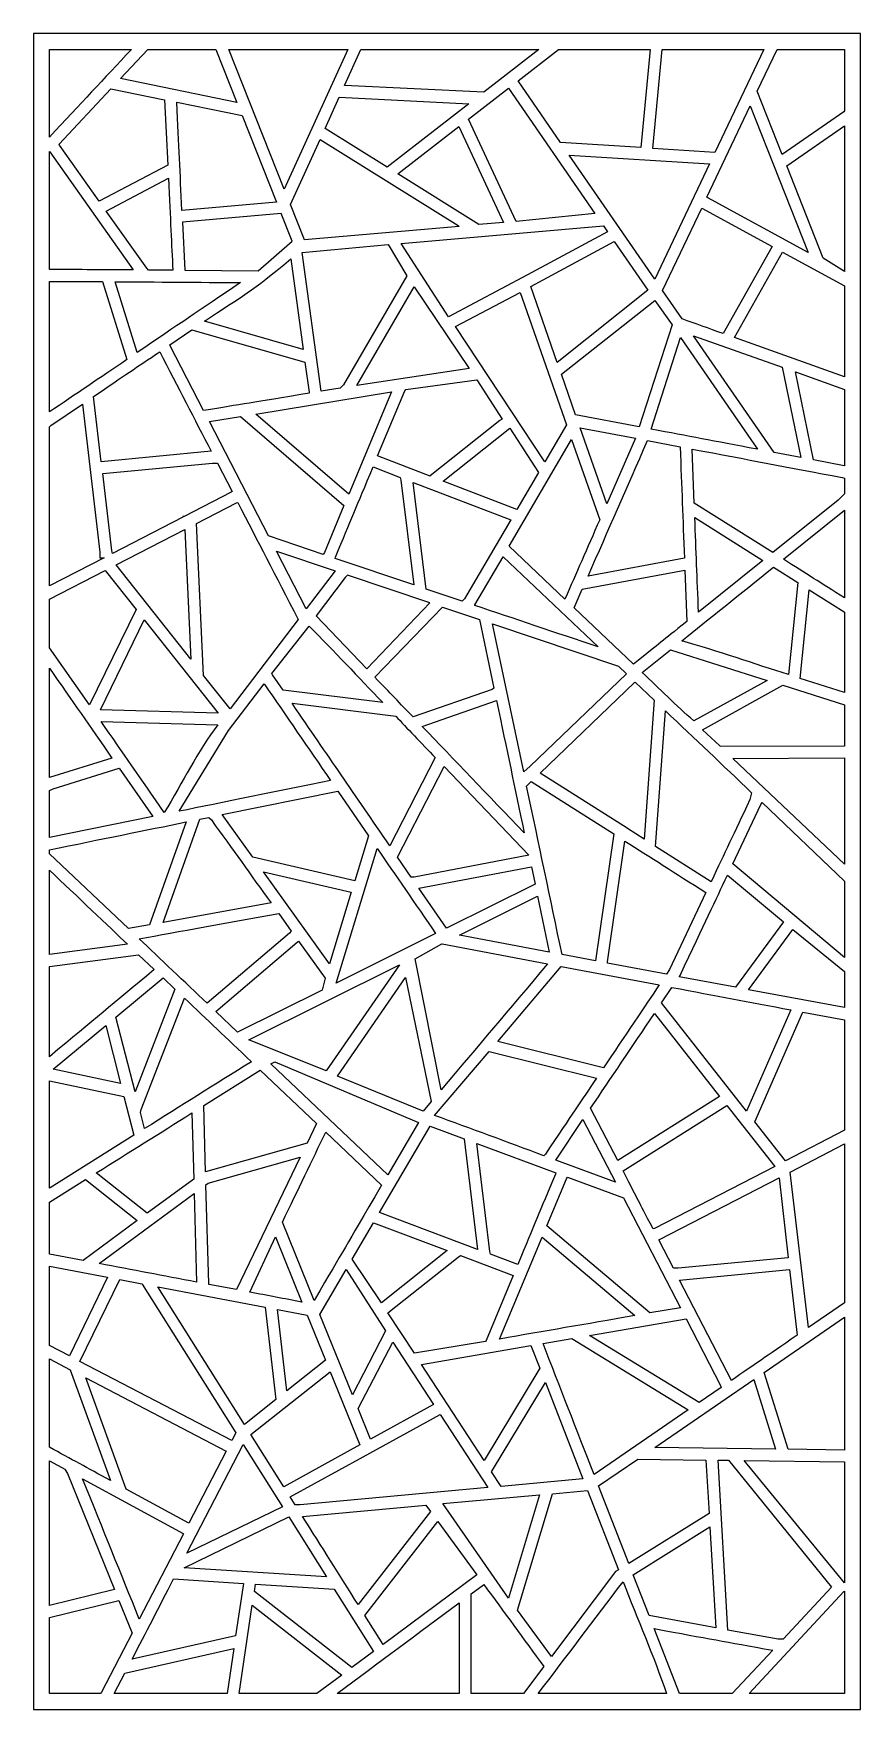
# Model space of a CAD drawing. Header units: centimetres. Extents: x -2.1 to 2.1, y -4.26 to 4.26.
import ezdxf

# ---------------------------------------------------------------- set-up
doc = ezdxf.new("R2010")
doc.units = ezdxf.units.CM
doc.header["$MEASUREMENT"] = 0
doc.layers.add('Layer 1', color=7, linetype='Continuous')

msp = doc.modelspace()

# ---------------------------------------------------------------- linework, layer by layer
at = {"layer": 'Layer 1', "color": 242}
for points, knots in [([(2.1014, -4.26054), (2.1014, -4.26054), (-2.1014, -4.26054), (-2.1014, -4.26054), (-2.1014, -4.26054), (-2.1014, -1.4565), (-2.1014, 1.33459), (-2.1014, 4.26053), (-2.1014, 4.26053), (-0.66748, 4.26053), (0.64424, 4.26053), (2.1014, 4.26053), (2.1014, 4.26053), (2.1014, 1.4531), (2.1014, -1.38327), (2.1014, -4.26054)], [0, 0, 0, 0, 0.2, 0.2, 0.2, 0.2, 0.4, 0.4, 0.4, 0.4, 0.6, 0.6, 0.6, 0.6, 1, 1, 1, 1]), ([(-2.02018, 3.73413), (-1.86131, 3.90417), (-1.74664, 4.0269), (-1.60355, 4.18004), (-1.60355, 4.18004), (-1.60355, 4.18004), (-2.02018, 4.18004), (-2.02018, 4.18004), (-2.02018, 4.18004), (-2.02018, 4.18004), (-2.02018, 3.73413), (-2.02018, 3.73413)], [0, 0, 0, 0, 0.25, 0.25, 0.25, 0.25, 0.5, 0.5, 0.5, 0.5, 1, 1, 1, 1]), ([(-1.51964, 4.18004), (-1.51964, 4.18004), (-1.65949, 4.03134), (-1.65949, 4.03134), (-1.65949, 4.03134), (-1.65949, 4.03134), (-1.06748, 3.90998), (-1.06748, 3.90998), (-1.06748, 3.90998), (-1.06748, 3.90998), (-1.17492, 4.18004), (-1.17492, 4.18004), (-1.17492, 4.18004), (-1.17492, 4.18004), (-1.51964, 4.18004), (-1.51964, 4.18004)], [0, 0, 0, 0, 0.2, 0.2, 0.2, 0.2, 0.4, 0.4, 0.4, 0.4, 0.6, 0.6, 0.6, 0.6, 1, 1, 1, 1]), ([(-1.10944, 4.18004), (-1.10944, 4.18004), (-0.82694, 3.46987), (-0.82694, 3.46987), (-0.82694, 3.46987), (-0.82694, 3.46987), (-0.50409, 4.18004), (-0.50409, 4.18004), (-0.50409, 4.18004), (-0.50409, 4.18004), (-1.10944, 4.18004), (-1.10944, 4.18004)], [0, 0, 0, 0, 0.25, 0.25, 0.25, 0.25, 0.5, 0.5, 0.5, 0.5, 1, 1, 1, 1]), ([(-0.43728, 4.18004), (-0.43728, 4.18004), (-0.52114, 3.99559), (-0.52114, 3.99559), (-0.52114, 3.99559), (-0.52114, 3.99559), (0.18697, 3.96245), (0.18697, 3.96245), (0.18697, 3.96245), (0.18697, 3.96245), (0.46735, 4.18004), (0.46735, 4.18004), (0.46735, 4.18004), (0.46735, 4.18004), (-0.43728, 4.18004), (-0.43728, 4.18004)], [0, 0, 0, 0, 0.2, 0.2, 0.2, 0.2, 0.4, 0.4, 0.4, 0.4, 0.6, 0.6, 0.6, 0.6, 1, 1, 1, 1]), ([(0.56614, 4.18004), (0.56614, 4.18004), (0.36088, 4.02062), (0.36088, 4.02062), (0.36088, 4.02062), (0.36088, 4.02062), (0.57754, 3.70594), (0.57754, 3.70594), (0.57754, 3.70594), (0.57754, 3.70594), (0.98473, 3.68018), (0.98473, 3.68018), (0.98473, 3.68018), (0.98473, 3.68018), (1.03226, 4.18004), (1.03226, 4.18004), (1.03226, 4.18004), (1.03226, 4.18004), (0.56614, 4.18004), (0.56614, 4.18004)], [0, 0, 0, 0, 0.1666667, 0.1666667, 0.1666667, 0.1666667, 0.3333333, 0.3333333, 0.3333333, 0.3333333, 0.5, 0.5, 0.5, 0.5, 0.6666667, 0.6666667, 0.6666667, 0.6666667, 1, 1, 1, 1]), ([(1.09344, 4.18004), (1.09344, 4.18004), (1.04554, 3.67634), (1.04554, 3.67634), (1.04554, 3.67634), (1.04554, 3.67634), (1.36183, 3.65633), (1.36183, 3.65633), (1.36183, 3.65633), (1.36183, 3.65633), (1.6104, 4.18004), (1.6104, 4.18004), (1.6104, 4.18004), (1.6104, 4.18004), (1.09344, 4.18004), (1.09344, 4.18004)], [0, 0, 0, 0, 0.2, 0.2, 0.2, 0.2, 0.4, 0.4, 0.4, 0.4, 0.6, 0.6, 0.6, 0.6, 1, 1, 1, 1]), ([(1.67785, 4.18004), (1.67785, 4.18004), (1.57673, 3.96729), (1.57673, 3.96729), (1.57673, 3.96729), (1.57673, 3.96729), (1.70379, 3.64609), (1.70379, 3.64609), (1.70379, 3.64609), (1.70379, 3.64609), (2.0165, 3.86302), (2.0165, 3.86302), (2.0165, 3.86302), (2.0165, 3.86302), (2.02019, 3.86667), (2.02019, 3.86667), (2.02019, 3.86667), (2.02019, 3.86667), (2.02019, 4.18004), (2.02019, 4.18004), (2.02019, 4.18004), (2.02019, 4.18004), (1.67785, 4.18004), (1.67785, 4.18004)], [0, 0, 0, 0, 0.1428571, 0.1428571, 0.1428571, 0.1428571, 0.2857143, 0.2857143, 0.2857143, 0.2857143, 0.4285714, 0.4285714, 0.4285714, 0.4285714, 0.5714286, 0.5714286, 0.5714286, 0.5714286, 0.7142857, 0.7142857, 0.7142857, 0.7142857, 1, 1, 1, 1]), ([(-1.70782, 3.9796), (-1.70782, 3.9796), (-1.97118, 3.69774), (-1.97118, 3.69774), (-1.97118, 3.69774), (-1.97118, 3.69774), (-1.96901, 3.69344), (-1.96901, 3.69344), (-1.96901, 3.69344), (-1.96901, 3.69344), (-1.76722, 3.40781), (-1.76722, 3.40781), (-1.76722, 3.40781), (-1.76722, 3.40781), (-1.41912, 3.59107), (-1.41912, 3.59107), (-1.41912, 3.59107), (-1.41912, 3.59107), (-1.43503, 3.92368), (-1.43503, 3.92368), (-1.43503, 3.92368), (-1.43503, 3.92368), (-1.70782, 3.9796), (-1.70782, 3.9796)], [0, 0, 0, 0, 0.1428571, 0.1428571, 0.1428571, 0.1428571, 0.2857143, 0.2857143, 0.2857143, 0.2857143, 0.4285714, 0.4285714, 0.4285714, 0.4285714, 0.5714286, 0.5714286, 0.5714286, 0.5714286, 0.7142857, 0.7142857, 0.7142857, 0.7142857, 1, 1, 1, 1]), ([(-0.54801, 3.93648), (-0.54801, 3.93648), (-0.62003, 3.77805), (-0.62003, 3.77805), (-0.62003, 3.77805), (-0.62003, 3.77805), (-0.3041, 3.58084), (-0.3041, 3.58084), (-0.3041, 3.58084), (-0.3041, 3.58084), (0.11171, 3.90379), (0.11171, 3.90379), (0.11171, 3.90379), (0.11171, 3.90379), (-0.54801, 3.93648), (-0.54801, 3.93648)], [0, 0, 0, 0, 0.2, 0.2, 0.2, 0.2, 0.4, 0.4, 0.4, 0.4, 0.6, 0.6, 0.6, 0.6, 1, 1, 1, 1]), ([(0.31295, 3.98339), (0.31295, 3.98339), (0.10945, 3.82534), (0.10945, 3.82534), (0.10945, 3.82534), (0.10945, 3.82534), (0.35083, 3.30532), (0.35083, 3.30532), (0.35083, 3.30532), (0.35083, 3.30532), (0.75219, 3.34516), (0.75219, 3.34516), (0.75219, 3.34516), (0.75219, 3.34516), (0.31295, 3.98339), (0.31295, 3.98339)], [0, 0, 0, 0, 0.2, 0.2, 0.2, 0.2, 0.4, 0.4, 0.4, 0.4, 0.6, 0.6, 0.6, 0.6, 1, 1, 1, 1]), ([(-1.04079, 3.84287), (-1.04079, 3.84287), (-1.37345, 3.91106), (-1.37345, 3.91106), (-1.37345, 3.91106), (-1.36261, 3.68457), (-1.3566, 3.55882), (-1.34715, 3.36143), (-1.34715, 3.36143), (-1.34715, 3.36143), (-0.86597, 3.40341), (-0.86597, 3.40341), (-0.86597, 3.40341), (-0.86597, 3.40341), (-1.04079, 3.84287), (-1.04079, 3.84287)], [0, 0, 0, 0, 0.2, 0.2, 0.2, 0.2, 0.4, 0.4, 0.4, 0.4, 0.6, 0.6, 0.6, 0.6, 1, 1, 1, 1]), ([(1.32126, 3.42903), (1.32126, 3.42903), (1.32533, 3.42501), (1.32533, 3.42501), (1.32533, 3.42501), (1.32533, 3.42501), (1.83591, 3.14671), (1.83591, 3.14671), (1.83591, 3.14671), (1.83591, 3.14671), (1.54105, 3.89211), (1.54105, 3.89211), (1.54105, 3.89211), (1.54105, 3.89211), (1.32126, 3.42903), (1.32126, 3.42903)], [0, 0, 0, 0, 0.2, 0.2, 0.2, 0.2, 0.4, 0.4, 0.4, 0.4, 0.6, 0.6, 0.6, 0.6, 1, 1, 1, 1]), ([(-0.24935, 3.54667), (-0.24935, 3.54667), (0.16107, 3.28882), (0.16107, 3.28882), (0.16107, 3.28882), (0.16107, 3.28882), (0.28641, 3.29967), (0.28641, 3.29967), (0.28641, 3.29967), (0.28641, 3.29967), (0.06017, 3.78707), (0.06017, 3.78707), (0.06017, 3.78707), (0.06017, 3.78707), (-0.24935, 3.54667), (-0.24935, 3.54667)], [0, 0, 0, 0, 0.2, 0.2, 0.2, 0.2, 0.4, 0.4, 0.4, 0.4, 0.6, 0.6, 0.6, 0.6, 1, 1, 1, 1]), ([(2.02019, 3.7919), (2.02019, 3.7919), (1.72666, 3.58828), (1.72666, 3.58828), (1.72666, 3.58828), (1.72666, 3.58828), (1.91235, 3.11886), (1.91235, 3.11886), (1.91235, 3.11886), (1.91235, 3.11886), (2.02019, 3.05029), (2.02019, 3.05029), (2.02019, 3.05029), (2.02019, 3.05029), (2.02019, 3.7919), (2.02019, 3.7919)], [0, 0, 0, 0, 0.2, 0.2, 0.2, 0.2, 0.4, 0.4, 0.4, 0.4, 0.6, 0.6, 0.6, 0.6, 1, 1, 1, 1]), ([(-0.79576, 3.3915), (-0.79576, 3.3915), (-0.72394, 3.21095), (-0.72394, 3.21095), (-0.72394, 3.21095), (-0.72394, 3.21095), (0.06106, 3.27988), (0.06106, 3.27988), (0.06106, 3.27988), (0.06106, 3.27988), (0.05644, 3.28445), (0.05644, 3.28445), (0.05644, 3.28445), (0.05644, 3.28445), (-0.6453, 3.72248), (-0.6453, 3.72248), (-0.6453, 3.72248), (-0.6453, 3.72248), (-0.79576, 3.3915), (-0.79576, 3.3915)], [0, 0, 0, 0, 0.1666667, 0.1666667, 0.1666667, 0.1666667, 0.3333333, 0.3333333, 0.3333333, 0.3333333, 0.5, 0.5, 0.5, 0.5, 0.6666667, 0.6666667, 0.6666667, 0.6666667, 1, 1, 1, 1]), ([(-2.02019, 3.06088), (-1.86266, 3.0598), (-1.7394, 3.0595), (-1.59479, 3.05848), (-1.59479, 3.05848), (-1.59479, 3.05848), (-2.01866, 3.65847), (-2.01866, 3.65847), (-2.01866, 3.65847), (-2.01866, 3.65847), (-2.02018, 3.65998), (-2.02018, 3.65998), (-2.02018, 3.65998), (-2.02018, 3.65998), (-2.02019, 3.06088), (-2.02019, 3.06088)], [0, 0, 0, 0, 0.2, 0.2, 0.2, 0.2, 0.4, 0.4, 0.4, 0.4, 0.6, 0.6, 0.6, 0.6, 1, 1, 1, 1]), ([(0.62108, 3.6427), (0.62108, 3.6427), (1.05573, 3.01139), (1.05573, 3.01139), (1.05573, 3.01139), (1.05573, 3.01139), (1.33396, 3.59761), (1.33396, 3.59761), (1.33396, 3.59761), (1.33396, 3.59761), (0.62108, 3.6427), (0.62108, 3.6427)], [0, 0, 0, 0, 0.25, 0.25, 0.25, 0.25, 0.5, 0.5, 0.5, 0.5, 1, 1, 1, 1]), ([(-1.73203, 3.35799), (-1.73203, 3.35799), (-1.52631, 3.06679), (-1.52631, 3.06679), (-1.52631, 3.06679), (-1.52631, 3.06679), (-1.51737, 3.05793), (-1.51737, 3.05793), (-1.51737, 3.05793), (-1.51737, 3.05793), (-1.39357, 3.05705), (-1.39357, 3.05705), (-1.39357, 3.05705), (-1.39999, 3.19129), (-1.40568, 3.31008), (-1.41593, 3.5244), (-1.41593, 3.5244), (-1.41593, 3.5244), (-1.73203, 3.35799), (-1.73203, 3.35799)], [0, 0, 0, 0, 0.1666667, 0.1666667, 0.1666667, 0.1666667, 0.3333333, 0.3333333, 0.3333333, 0.3333333, 0.5, 0.5, 0.5, 0.5, 0.6666667, 0.6666667, 0.6666667, 0.6666667, 1, 1, 1, 1]), ([(-1.34427, 3.30109), (-1.34427, 3.30109), (-0.84268, 3.34484), (-0.84268, 3.34484), (-0.84268, 3.34484), (-0.84268, 3.34484), (-0.7872, 3.20539), (-0.7872, 3.20539), (-0.7872, 3.20539), (-0.7872, 3.20539), (-0.96019, 3.05398), (-0.96019, 3.05398), (-0.96019, 3.05398), (-0.96019, 3.05398), (-1.33257, 3.05662), (-1.33257, 3.05662), (-1.33257, 3.05662), (-1.33257, 3.05662), (-1.34427, 3.30109), (-1.34427, 3.30109)], [0, 0, 0, 0, 0.1666667, 0.1666667, 0.1666667, 0.1666667, 0.3333333, 0.3333333, 0.3333333, 0.3333333, 0.5, 0.5, 0.5, 0.5, 0.6666667, 0.6666667, 0.6666667, 0.6666667, 1, 1, 1, 1]), ([(1.09558, 2.95352), (1.09558, 2.95352), (1.19486, 2.80931), (1.19486, 2.80931), (1.19486, 2.80931), (1.26206, 2.78534), (1.33212, 2.76034), (1.403, 2.73506), (1.403, 2.73506), (1.403, 2.73506), (1.6519, 3.17812), (1.6519, 3.17812), (1.6519, 3.17812), (1.6519, 3.17812), (1.29447, 3.37259), (1.29447, 3.37259), (1.29447, 3.37259), (1.29447, 3.37259), (1.09558, 2.95352), (1.09558, 2.95352)], [0, 0, 0, 0, 0.1666667, 0.1666667, 0.1666667, 0.1666667, 0.3333333, 0.3333333, 0.3333333, 0.3333333, 0.5, 0.5, 0.5, 0.5, 0.6666667, 0.6666667, 0.6666667, 0.6666667, 1, 1, 1, 1]), ([(0.79585, 3.28257), (0.79585, 3.28257), (-0.23256, 3.1935), (-0.23256, 3.1935), (-0.23256, 3.1935), (-0.23256, 3.1935), (0.0084, 2.82037), (0.0084, 2.82037), (0.0084, 2.82037), (0.0084, 2.82037), (0.40922, 3.03444), (0.40922, 3.03444), (0.40922, 3.03444), (0.40922, 3.03444), (0.40925, 3.0343), (0.40925, 3.0343), (0.40925, 3.0343), (0.40925, 3.0343), (0.81501, 3.25243), (0.81501, 3.25243), (0.81501, 3.25243), (0.81501, 3.25243), (0.79585, 3.28257), (0.79585, 3.28257)], [0, 0, 0, 0, 0.1428571, 0.1428571, 0.1428571, 0.1428571, 0.2857143, 0.2857143, 0.2857143, 0.2857143, 0.4285714, 0.4285714, 0.4285714, 0.4285714, 0.5714286, 0.5714286, 0.5714286, 0.5714286, 0.7142857, 0.7142857, 0.7142857, 0.7142857, 1, 1, 1, 1]), ([(-0.73631, 3.14786), (-0.73631, 3.14786), (-0.63989, 2.44165), (-0.63989, 2.44165), (-0.63989, 2.44165), (-0.63989, 2.44165), (-0.54217, 2.45771), (-0.54217, 2.45771), (-0.54217, 2.45771), (-0.54217, 2.45771), (-0.52568, 2.47405), (-0.52568, 2.47405), (-0.52568, 2.47405), (-0.52568, 2.47405), (-0.20486, 3.02879), (-0.20486, 3.02879), (-0.20486, 3.02879), (-0.20486, 3.02879), (-0.29874, 3.18772), (-0.29874, 3.18772), (-0.29874, 3.18772), (-0.29874, 3.18772), (-0.73631, 3.14786), (-0.73631, 3.14786)], [0, 0, 0, 0, 0.1428571, 0.1428571, 0.1428571, 0.1428571, 0.2857143, 0.2857143, 0.2857143, 0.2857143, 0.4285714, 0.4285714, 0.4285714, 0.4285714, 0.5714286, 0.5714286, 0.5714286, 0.5714286, 0.7142857, 0.7142857, 0.7142857, 0.7142857, 1, 1, 1, 1]), ([(1.02021, 2.95588), (1.02021, 2.95588), (0.85003, 3.20351), (0.85003, 3.20351), (0.85003, 3.20351), (0.85003, 3.20351), (0.42539, 2.97416), (0.42539, 2.97416), (0.42539, 2.97416), (0.42539, 2.97416), (0.56033, 2.5886), (0.56033, 2.5886), (0.56033, 2.5886), (0.56033, 2.5886), (1.02021, 2.95588), (1.02021, 2.95588)], [0, 0, 0, 0, 0.2, 0.2, 0.2, 0.2, 0.4, 0.4, 0.4, 0.4, 0.6, 0.6, 0.6, 0.6, 1, 1, 1, 1]), ([(-1.23192, 2.79765), (-1.23192, 2.79765), (-0.73073, 2.65438), (-0.73073, 2.65438), (-0.73073, 2.65438), (-0.73073, 2.65438), (-0.79352, 3.11512), (-0.79352, 3.11512), (-0.79352, 3.11512), (-0.99758, 2.94329), (-1.03762, 2.9294), (-1.23192, 2.79765)], [0, 0, 0, 0, 0.25, 0.25, 0.25, 0.25, 0.5, 0.5, 0.5, 0.5, 1, 1, 1, 1]), ([(2.02019, 2.97739), (2.02019, 2.97739), (1.70527, 3.14903), (1.70527, 3.14903), (1.70527, 3.14903), (1.70527, 3.14903), (1.46107, 2.71434), (1.46107, 2.71434), (1.46107, 2.71434), (1.46107, 2.71434), (2.02019, 2.51487), (2.02019, 2.51487), (2.02019, 2.51487), (2.02019, 2.51487), (2.02019, 2.97739), (2.02019, 2.97739)], [0, 0, 0, 0, 0.2, 0.2, 0.2, 0.2, 0.4, 0.4, 0.4, 0.4, 0.6, 0.6, 0.6, 0.6, 1, 1, 1, 1]), ([(-2.02019, 3.00054), (-2.02019, 3.00054), (-2.02018, 2.33631), (-2.02018, 2.33631), (-2.02018, 2.33631), (-1.88554, 2.4276), (-1.76647, 2.50834), (-1.62726, 2.60273), (-1.62726, 2.60273), (-1.62726, 2.60273), (-1.75036, 2.99922), (-1.75036, 2.99922), (-1.75036, 2.99922), (-1.75036, 2.99922), (-2.02019, 3.00054), (-2.02019, 3.00054)], [0, 0, 0, 0, 0.2, 0.2, 0.2, 0.2, 0.4, 0.4, 0.4, 0.4, 0.6, 0.6, 0.6, 0.6, 1, 1, 1, 1]), ([(-1.68649, 2.99876), (-1.68649, 2.99876), (-1.57461, 2.63843), (-1.57461, 2.63843), (-1.57461, 2.63843), (-1.36371, 2.78143), (-1.26533, 2.84814), (-1.04983, 2.99426), (-1.04983, 2.99426), (-1.26301, 2.99577), (-1.47515, 2.99727), (-1.68649, 2.99876)], [0, 0, 0, 0, 0.25, 0.25, 0.25, 0.25, 0.5, 0.5, 0.5, 0.5, 1, 1, 1, 1]), ([(0.11185, 2.5566), (0.11185, 2.5566), (-0.16635, 2.97255), (-0.16635, 2.97255), (-0.16635, 2.97255), (-0.16635, 2.97255), (-0.45748, 2.47162), (-0.45748, 2.47162), (-0.45748, 2.47162), (-0.45748, 2.47162), (0.11185, 2.5566), (0.11185, 2.5566)], [0, 0, 0, 0, 0.25, 0.25, 0.25, 0.25, 0.5, 0.5, 0.5, 0.5, 1, 1, 1, 1]), ([(0.04279, 2.77044), (0.04279, 2.77044), (0.49676, 2.08302), (0.49676, 2.08302), (0.49676, 2.08302), (0.49676, 2.08302), (0.60693, 2.27125), (0.60693, 2.27125), (0.60693, 2.27125), (0.60693, 2.27125), (0.37129, 2.94451), (0.37129, 2.94451), (0.37129, 2.94451), (0.37129, 2.94451), (0.04279, 2.77044), (0.04279, 2.77044)], [0, 0, 0, 0, 0.2, 0.2, 0.2, 0.2, 0.4, 0.4, 0.4, 0.4, 0.6, 0.6, 0.6, 0.6, 1, 1, 1, 1]), ([(1.14383, 2.77915), (1.14383, 2.77915), (1.05624, 2.9036), (1.05624, 2.9036), (1.05624, 2.9036), (1.05624, 2.9036), (0.58151, 2.52809), (0.58151, 2.52809), (0.58151, 2.52809), (0.58151, 2.52809), (0.65358, 2.32214), (0.65358, 2.32214), (0.65358, 2.32214), (0.65358, 2.32214), (0.97744, 2.26059), (0.97744, 2.26059), (0.97744, 2.26059), (0.97744, 2.26059), (1.14383, 2.77915), (1.14383, 2.77915)], [0, 0, 0, 0, 0.1666667, 0.1666667, 0.1666667, 0.1666667, 0.3333333, 0.3333333, 0.3333333, 0.3333333, 0.5, 0.5, 0.5, 0.5, 0.6666667, 0.6666667, 0.6666667, 0.6666667, 1, 1, 1, 1]), ([(-1.40687, 2.67179), (-1.40687, 2.67179), (-1.237, 2.34353), (-1.237, 2.34353), (-1.237, 2.34353), (-1.04165, 2.37563), (-0.99069, 2.384), (-0.70113, 2.43159), (-0.70113, 2.43159), (-0.70113, 2.43159), (-0.70113, 2.43722), (-0.70113, 2.43722), (-0.70113, 2.43722), (-0.70113, 2.43722), (-0.72182, 2.58901), (-0.72182, 2.58901), (-0.72182, 2.58901), (-0.72182, 2.58901), (-1.29709, 2.75346), (-1.29709, 2.75346), (-1.29709, 2.75346), (-1.29709, 2.75346), (-1.40843, 2.67797), (-1.40843, 2.67797), (-1.40843, 2.67797), (-1.40843, 2.67797), (-1.40687, 2.67179), (-1.40687, 2.67179)], [0, 0, 0, 0, 0.125, 0.125, 0.125, 0.125, 0.25, 0.25, 0.25, 0.25, 0.375, 0.375, 0.375, 0.375, 0.5, 0.5, 0.5, 0.5, 0.625, 0.625, 0.625, 0.625, 0.75, 0.75, 0.75, 0.75, 1, 1, 1, 1]), ([(-1.19821, 2.1363), (-1.28431, 2.30267), (-1.36566, 2.45988), (-1.46031, 2.64279), (-1.46031, 2.64279), (-1.5802, 2.5615), (-1.63777, 2.52247), (-1.79602, 2.41516), (-1.79602, 2.41516), (-1.79602, 2.41516), (-1.75702, 2.0827), (-1.75702, 2.0827), (-1.75702, 2.0827), (-1.75702, 2.0827), (-1.19821, 2.1363), (-1.19821, 2.1363)], [0, 0, 0, 0, 0.2, 0.2, 0.2, 0.2, 0.4, 0.4, 0.4, 0.4, 0.6, 0.6, 0.6, 0.6, 1, 1, 1, 1]), ([(1.57743, 2.14656), (1.57743, 2.14656), (1.18616, 2.71485), (1.18616, 2.71485), (1.18616, 2.71485), (1.18616, 2.71485), (1.03766, 2.24914), (1.03766, 2.24914), (1.03766, 2.24914), (1.23262, 2.21209), (1.35018, 2.18975), (1.57743, 2.14656)], [0, 0, 0, 0, 0.25, 0.25, 0.25, 0.25, 0.5, 0.5, 0.5, 0.5, 1, 1, 1, 1]), ([(1.79824, 2.10459), (1.79824, 2.10459), (1.70345, 2.56371), (1.70345, 2.56371), (1.70345, 2.56371), (1.70345, 2.56371), (1.25341, 2.72427), (1.25341, 2.72427), (1.25341, 2.72427), (1.25341, 2.72427), (1.66226, 2.13044), (1.66226, 2.13044), (1.66226, 2.13044), (1.66226, 2.13044), (1.79824, 2.10459), (1.79824, 2.10459)], [0, 0, 0, 0, 0.2, 0.2, 0.2, 0.2, 0.4, 0.4, 0.4, 0.4, 0.6, 0.6, 0.6, 0.6, 1, 1, 1, 1]), ([(0.15089, 2.49895), (0.15089, 2.49895), (-0.20938, 2.45121), (-0.20938, 2.45121), (-0.20938, 2.45121), (-0.20938, 2.45121), (-0.21458, 2.44347), (-0.21458, 2.44347), (-0.21458, 2.44347), (-0.21458, 2.44347), (-0.35243, 2.11275), (-0.35243, 2.11275), (-0.35243, 2.11275), (-0.35243, 2.11275), (-0.08548, 2.00978), (-0.08548, 2.00978), (-0.08548, 2.00978), (-0.08548, 2.00978), (-0.08548, 2.01169), (-0.08548, 2.01169), (-0.08548, 2.01169), (-0.08548, 2.01169), (0.26908, 2.29254), (0.26908, 2.29254), (0.26908, 2.29254), (0.26908, 2.29254), (0.28054, 2.29967), (0.28054, 2.29967), (0.28054, 2.29967), (0.28054, 2.29967), (0.15089, 2.49895), (0.15089, 2.49895)], [0, 0, 0, 0, 0.1111111, 0.1111111, 0.1111111, 0.1111111, 0.2222222, 0.2222222, 0.2222222, 0.2222222, 0.3333333, 0.3333333, 0.3333333, 0.3333333, 0.4444444, 0.4444444, 0.4444444, 0.4444444, 0.5555556, 0.5555556, 0.5555556, 0.5555556, 0.6666667, 0.6666667, 0.6666667, 0.6666667, 0.7777778, 0.7777778, 0.7777778, 0.7777778, 1, 1, 1, 1]), ([(1.77059, 2.53976), (1.77059, 2.53976), (1.86295, 2.09229), (1.86295, 2.09229), (1.86295, 2.09229), (1.86295, 2.09229), (2.01868, 2.0627), (2.01868, 2.0627), (2.01868, 2.0627), (2.01868, 2.0627), (2.02019, 2.0627), (2.02019, 2.0627), (2.02019, 2.0627), (2.02019, 2.0627), (2.02019, 2.45072), (2.02019, 2.45072), (2.02019, 2.45072), (2.02019, 2.45072), (1.77059, 2.53976), (1.77059, 2.53976)], [0, 0, 0, 0, 0.1666667, 0.1666667, 0.1666667, 0.1666667, 0.3333333, 0.3333333, 0.3333333, 0.3333333, 0.5, 0.5, 0.5, 0.5, 0.6666667, 0.6666667, 0.6666667, 0.6666667, 1, 1, 1, 1]), ([(-0.28225, 2.43923), (-0.28225, 2.43923), (-0.9712, 2.32602), (-0.9712, 2.32602), (-0.9712, 2.32602), (-0.9712, 2.32602), (-0.49907, 1.91902), (-0.49907, 1.91902), (-0.49907, 1.91902), (-0.49907, 1.91902), (-0.28225, 2.43923), (-0.28225, 2.43923)], [0, 0, 0, 0, 0.25, 0.25, 0.25, 0.25, 0.5, 0.5, 0.5, 0.5, 1, 1, 1, 1]), ([(-2.02018, 1.45215), (-2.02018, 1.45215), (-1.7428, 1.5956), (-1.7428, 1.5956), (-1.7428, 1.5956), (-1.7428, 1.5956), (-1.76452, 1.5956), (-1.76452, 1.5956), (-1.76452, 1.5956), (-1.76452, 1.5956), (-1.76452, 1.62403), (-1.76452, 1.62403), (-1.76452, 1.62403), (-1.76452, 1.62403), (-1.85283, 2.37665), (-1.85283, 2.37665), (-1.85283, 2.37665), (-1.85283, 2.37665), (-2.01302, 2.26802), (-2.01302, 2.26802), (-2.01302, 2.26802), (-2.01302, 2.26802), (-2.02018, 2.26093), (-2.02018, 2.26093), (-2.02018, 2.26093), (-2.02018, 2.26093), (-2.02018, 1.45215), (-2.02018, 1.45215)], [0, 0, 0, 0, 0.125, 0.125, 0.125, 0.125, 0.25, 0.25, 0.25, 0.25, 0.375, 0.375, 0.375, 0.375, 0.5, 0.5, 0.5, 0.5, 0.625, 0.625, 0.625, 0.625, 0.75, 0.75, 0.75, 0.75, 1, 1, 1, 1]), ([(-1.20782, 2.28714), (-1.20782, 2.28714), (-0.90713, 1.70607), (-0.90713, 1.70607), (-0.90713, 1.70607), (-0.90713, 1.70607), (-0.6292, 1.61243), (-0.6292, 1.61243), (-0.6292, 1.61243), (-0.6292, 1.61243), (-0.62305, 1.62156), (-0.62305, 1.62156), (-0.62305, 1.62156), (-0.62305, 1.62156), (-0.5236, 1.86017), (-0.5236, 1.86017), (-0.5236, 1.86017), (-0.5236, 1.86017), (-1.04914, 2.31321), (-1.04914, 2.31321), (-1.04914, 2.31321), (-1.04914, 2.31321), (-1.20782, 2.28714), (-1.20782, 2.28714)], [0, 0, 0, 0, 0.1428571, 0.1428571, 0.1428571, 0.1428571, 0.2857143, 0.2857143, 0.2857143, 0.2857143, 0.4285714, 0.4285714, 0.4285714, 0.4285714, 0.5714286, 0.5714286, 0.5714286, 0.5714286, 0.7142857, 0.7142857, 0.7142857, 0.7142857, 1, 1, 1, 1]), ([(-0.02028, 1.98463), (-0.02028, 1.98463), (0.35456, 1.84005), (0.35456, 1.84005), (0.35456, 1.84005), (0.35456, 1.84005), (0.46514, 2.02899), (0.46514, 2.02899), (0.46514, 2.02899), (0.46514, 2.02899), (0.31921, 2.25345), (0.31921, 2.25345), (0.31921, 2.25345), (0.31921, 2.25345), (-0.02028, 1.98463), (-0.02028, 1.98463)], [0, 0, 0, 0, 0.2, 0.2, 0.2, 0.2, 0.4, 0.4, 0.4, 0.4, 0.6, 0.6, 0.6, 0.6, 1, 1, 1, 1]), ([(0.67663, 2.2563), (0.67663, 2.2563), (0.81199, 1.86953), (0.81199, 1.86953), (0.81199, 1.86953), (0.81199, 1.86953), (0.9582, 2.20278), (0.9582, 2.20278), (0.9582, 2.20278), (0.9582, 2.20278), (0.67663, 2.2563), (0.67663, 2.2563)], [0, 0, 0, 0, 0.25, 0.25, 0.25, 0.25, 0.5, 0.5, 0.5, 0.5, 1, 1, 1, 1]), ([(0.77613, 1.78779), (0.77613, 1.78779), (0.63328, 2.19596), (0.63328, 2.19596), (0.63328, 2.19596), (0.63328, 2.19596), (0.31613, 1.65407), (0.31613, 1.65407), (0.31613, 1.65407), (0.31613, 1.65407), (0.59946, 1.38511), (0.59946, 1.38511), (0.59946, 1.38511), (0.65722, 1.51677), (0.71084, 1.63897), (0.77613, 1.78779)], [0, 0, 0, 0, 0.2, 0.2, 0.2, 0.2, 0.4, 0.4, 0.4, 0.4, 0.6, 0.6, 0.6, 0.6, 1, 1, 1, 1]), ([(0.7171, 1.50186), (0.7171, 1.50186), (1.20668, 1.59301), (1.20668, 1.59301), (1.20668, 1.59301), (1.19876, 1.79796), (1.19295, 1.94828), (1.18479, 2.15972), (1.18479, 2.15972), (1.18479, 2.15972), (1.01919, 2.19119), (1.01919, 2.19119), (1.01919, 2.19119), (0.91093, 1.94397), (0.82093, 1.73852), (0.7171, 1.50186)], [0, 0, 0, 0, 0.2, 0.2, 0.2, 0.2, 0.4, 0.4, 0.4, 0.4, 0.6, 0.6, 0.6, 0.6, 1, 1, 1, 1]), ([(2.02019, 2.00032), (2.02019, 2.00032), (2.00922, 2.00303), (2.00922, 2.00303), (2.00922, 2.00303), (1.72366, 2.05731), (1.53806, 2.09258), (1.24619, 2.14805), (1.24619, 2.14805), (1.24619, 2.14805), (1.25681, 1.87315), (1.25681, 1.87315), (1.25681, 1.87315), (1.25681, 1.87315), (1.65542, 1.62152), (1.65542, 1.62152), (1.65542, 1.62152), (1.65542, 1.62152), (1.98819, 1.88842), (1.98819, 1.88842), (1.98819, 1.88842), (1.98819, 1.88842), (2.02019, 1.92012), (2.02019, 1.92012), (2.02019, 1.92012), (2.02019, 1.92012), (2.02019, 2.00032), (2.02019, 2.00032)], [0, 0, 0, 0, 0.125, 0.125, 0.125, 0.125, 0.25, 0.25, 0.25, 0.25, 0.375, 0.375, 0.375, 0.375, 0.5, 0.5, 0.5, 0.5, 0.625, 0.625, 0.625, 0.625, 0.75, 0.75, 0.75, 0.75, 1, 1, 1, 1]), ([(-1.09244, 1.93189), (-1.09244, 1.93189), (-1.16716, 2.07629), (-1.16716, 2.07629), (-1.16716, 2.07629), (-1.16716, 2.07629), (-1.19157, 2.07629), (-1.19157, 2.07629), (-1.19157, 2.07629), (-1.19157, 2.07629), (-1.74998, 2.02273), (-1.74998, 2.02273), (-1.74998, 2.02273), (-1.74998, 2.02273), (-1.70404, 1.63121), (-1.70404, 1.63121), (-1.70404, 1.63121), (-1.70404, 1.63121), (-1.70056, 1.6174), (-1.70056, 1.6174), (-1.70056, 1.6174), (-1.70056, 1.6174), (-1.34242, 1.80225), (-1.34242, 1.80225), (-1.34242, 1.80225), (-1.34242, 1.80225), (-1.3433, 1.80574), (-1.3433, 1.80574), (-1.3433, 1.80574), (-1.3433, 1.80574), (-1.33567, 1.80574), (-1.33567, 1.80574), (-1.33567, 1.80574), (-1.33567, 1.80574), (-1.09663, 1.92912), (-1.09663, 1.92912), (-1.09663, 1.92912), (-1.09663, 1.92912), (-1.09244, 1.93189), (-1.09244, 1.93189)], [0, 0, 0, 0, 0.0909091, 0.0909091, 0.0909091, 0.0909091, 0.1818182, 0.1818182, 0.1818182, 0.1818182, 0.2727273, 0.2727273, 0.2727273, 0.2727273, 0.3636364, 0.3636364, 0.3636364, 0.3636364, 0.4545455, 0.4545455, 0.4545455, 0.4545455, 0.5454545, 0.5454545, 0.5454545, 0.5454545, 0.6363636, 0.6363636, 0.6363636, 0.6363636, 0.7272727, 0.7272727, 0.7272727, 0.7272727, 0.8181818, 0.8181818, 0.8181818, 0.8181818, 1, 1, 1, 1]), ([(-0.56852, 1.59198), (-0.56852, 1.59198), (-0.16913, 1.45741), (-0.16913, 1.45741), (-0.16913, 1.45741), (-0.16913, 1.45741), (-0.23428, 1.99004), (-0.23428, 1.99004), (-0.23428, 1.99004), (-0.23428, 1.99004), (-0.23773, 2.00374), (-0.23773, 2.00374), (-0.23773, 2.00374), (-0.23773, 2.00374), (-0.37568, 2.05695), (-0.37568, 2.05695), (-0.37568, 2.05695), (-0.46169, 1.8506), (-0.48635, 1.79143), (-0.56705, 1.59782), (-0.56705, 1.59782), (-0.56705, 1.59782), (-0.56852, 1.59198), (-0.56852, 1.59198)], [0, 0, 0, 0, 0.1428571, 0.1428571, 0.1428571, 0.1428571, 0.2857143, 0.2857143, 0.2857143, 0.2857143, 0.4285714, 0.4285714, 0.4285714, 0.4285714, 0.5714286, 0.5714286, 0.5714286, 0.5714286, 0.7142857, 0.7142857, 0.7142857, 0.7142857, 1, 1, 1, 1]), ([(-0.10514, 1.43585), (-0.10514, 1.43585), (0.0773, 1.37438), (0.0773, 1.37438), (0.0773, 1.37438), (0.0773, 1.37438), (0.08853, 1.3855), (0.08853, 1.3855), (0.08853, 1.3855), (0.08853, 1.3855), (0.32363, 1.78721), (0.32363, 1.78721), (0.32363, 1.78721), (0.32363, 1.78721), (-0.17147, 1.97818), (-0.17147, 1.97818), (-0.17147, 1.97818), (-0.17147, 1.97818), (-0.10514, 1.43585), (-0.10514, 1.43585)], [0, 0, 0, 0, 0.1666667, 0.1666667, 0.1666667, 0.1666667, 0.3333333, 0.3333333, 0.3333333, 0.3333333, 0.5, 0.5, 0.5, 0.5, 0.6666667, 0.6666667, 0.6666667, 0.6666667, 1, 1, 1, 1]), ([(-0.75599, 1.28173), (-0.87758, 1.51669), (-0.96038, 1.67669), (-1.06368, 1.87631), (-1.06368, 1.87631), (-1.06368, 1.87631), (-1.07023, 1.87469), (-1.07023, 1.87469), (-1.07023, 1.87469), (-1.07023, 1.87469), (-1.27354, 1.76975), (-1.27354, 1.76975), (-1.27354, 1.76975), (-1.27354, 1.76975), (-1.23754, 0.99579), (-1.23754, 0.99579), (-1.23754, 0.99579), (-1.23754, 0.99579), (-1.10266, 0.82704), (-1.10266, 0.82704), (-1.10266, 0.82704), (-1.10266, 0.82704), (-0.75599, 1.28173), (-0.75599, 1.28173)], [0, 0, 0, 0, 0.1428571, 0.1428571, 0.1428571, 0.1428571, 0.2857143, 0.2857143, 0.2857143, 0.2857143, 0.4285714, 0.4285714, 0.4285714, 0.4285714, 0.5714286, 0.5714286, 0.5714286, 0.5714286, 0.7142857, 0.7142857, 0.7142857, 0.7142857, 1, 1, 1, 1]), ([(1.27822, 1.319), (1.27822, 1.319), (1.60548, 1.58148), (1.60548, 1.58148), (1.60548, 1.58148), (1.60548, 1.58148), (1.25965, 1.7998), (1.25965, 1.7998), (1.25965, 1.7998), (1.26622, 1.62969), (1.27147, 1.49368), (1.27822, 1.319)], [0, 0, 0, 0, 0.25, 0.25, 0.25, 0.25, 0.5, 0.5, 0.5, 0.5, 1, 1, 1, 1]), ([(2.02019, 1.83642), (2.02019, 1.83642), (1.7096, 1.58732), (1.7096, 1.58732), (1.7096, 1.58732), (1.82672, 1.51338), (1.89816, 1.46829), (2.02019, 1.39126), (2.02019, 1.39126), (2.02019, 1.39126), (2.02019, 1.83642), (2.02019, 1.83642)], [0, 0, 0, 0, 0.25, 0.25, 0.25, 0.25, 0.5, 0.5, 0.5, 0.5, 1, 1, 1, 1]), ([(-1.33309, 1.73901), (-1.33309, 1.73901), (-1.68222, 1.55881), (-1.68222, 1.55881), (-1.68222, 1.55881), (-1.68222, 1.55881), (-1.30247, 1.07933), (-1.30247, 1.07933), (-1.30247, 1.07933), (-1.30247, 1.07933), (-1.33309, 1.73901), (-1.33309, 1.73901)], [0, 0, 0, 0, 0.25, 0.25, 0.25, 0.25, 0.5, 0.5, 0.5, 0.5, 1, 1, 1, 1]), ([(-0.86717, 1.62885), (-0.86717, 1.62885), (-0.71522, 1.33521), (-0.71522, 1.33521), (-0.71522, 1.33521), (-0.71522, 1.33521), (-0.56815, 1.5281), (-0.56815, 1.5281), (-0.56815, 1.5281), (-0.56815, 1.5281), (-0.86717, 1.62885), (-0.86717, 1.62885)], [0, 0, 0, 0, 0.25, 0.25, 0.25, 0.25, 0.5, 0.5, 0.5, 0.5, 1, 1, 1, 1]), ([(0.14075, 1.353), (0.33779, 1.28661), (0.55479, 1.21349), (0.7678, 1.14172), (0.7678, 1.14172), (0.7678, 1.14172), (0.28468, 1.60033), (0.28468, 1.60033), (0.28468, 1.60033), (0.28468, 1.60033), (0.14138, 1.35549), (0.14138, 1.35549), (0.14138, 1.35549), (0.14138, 1.35549), (0.14075, 1.353), (0.14075, 1.353)], [0, 0, 0, 0, 0.2, 0.2, 0.2, 0.2, 0.4, 0.4, 0.4, 0.4, 0.6, 0.6, 0.6, 0.6, 1, 1, 1, 1]), ([(1.65966, 1.54728), (1.48806, 1.40964), (1.33033, 1.28315), (1.19298, 1.17299), (1.19298, 1.17299), (1.37583, 1.12151), (1.56751, 1.05413), (1.73535, 1.00086), (1.73535, 1.00086), (1.73535, 1.00086), (1.78346, 1.46913), (1.78346, 1.46913), (1.78346, 1.46913), (1.78346, 1.46913), (1.65966, 1.54728), (1.65966, 1.54728)], [0, 0, 0, 0, 0.2, 0.2, 0.2, 0.2, 0.4, 0.4, 0.4, 0.4, 0.6, 0.6, 0.6, 0.6, 1, 1, 1, 1]), ([(-2.02018, 1.13727), (-2.02018, 1.13727), (-1.81668, 0.84684), (-1.81668, 0.84684), (-1.81668, 0.84684), (-1.81668, 0.84684), (-1.58021, 1.33225), (-1.58021, 1.33225), (-1.58021, 1.33225), (-1.58021, 1.33225), (-1.73718, 1.53044), (-1.73718, 1.53044), (-1.73718, 1.53044), (-1.73718, 1.53044), (-2.02018, 1.38503), (-2.02018, 1.38503), (-2.02018, 1.38503), (-2.02018, 1.38503), (-2.02018, 1.13727), (-2.02018, 1.13727)], [0, 0, 0, 0, 0.1666667, 0.1666667, 0.1666667, 0.1666667, 0.3333333, 0.3333333, 0.3333333, 0.3333333, 0.5, 0.5, 0.5, 0.5, 0.6666667, 0.6666667, 0.6666667, 0.6666667, 1, 1, 1, 1]), ([(-0.08705, 1.366), (-0.08705, 1.366), (-0.40804, 1.03118), (-0.40804, 1.03118), (-0.40804, 1.03118), (-0.40804, 1.03118), (-0.6657, 1.30003), (-0.6657, 1.30003), (-0.6657, 1.30003), (-0.6657, 1.30003), (-0.51705, 1.49499), (-0.51705, 1.49499), (-0.51705, 1.49499), (-0.51705, 1.49499), (-0.50509, 1.50685), (-0.50509, 1.50685), (-0.50509, 1.50685), (-0.50509, 1.50685), (-0.08705, 1.366), (-0.08705, 1.366)], [0, 0, 0, 0, 0.1666667, 0.1666667, 0.1666667, 0.1666667, 0.3333333, 0.3333333, 0.3333333, 0.3333333, 0.5, 0.5, 0.5, 0.5, 0.6666667, 0.6666667, 0.6666667, 0.6666667, 1, 1, 1, 1]), ([(0.64635, 1.3406), (0.64635, 1.3406), (0.94805, 1.0542), (0.94805, 1.0542), (0.94805, 1.0542), (1.09666, 1.17339), (1.08097, 1.16081), (1.2191, 1.27159), (1.2191, 1.27159), (1.2191, 1.27159), (1.20904, 1.53203), (1.20904, 1.53203), (1.20904, 1.53203), (1.20904, 1.53203), (0.68776, 1.43498), (0.68776, 1.43498), (0.68776, 1.43498), (0.68776, 1.43498), (0.64635, 1.3406), (0.64635, 1.3406)], [0, 0, 0, 0, 0.1666667, 0.1666667, 0.1666667, 0.1666667, 0.3333333, 0.3333333, 0.3333333, 0.3333333, 0.5, 0.5, 0.5, 0.5, 0.6666667, 0.6666667, 0.6666667, 0.6666667, 1, 1, 1, 1]), ([(2.02019, 0.91034), (2.02019, 0.91034), (2.02019, 1.31915), (2.02019, 1.31915), (2.02019, 1.31915), (2.02019, 1.31915), (2.01869, 1.32063), (2.01869, 1.32063), (2.01869, 1.32063), (2.01869, 1.32063), (1.84096, 1.43283), (1.84096, 1.43283), (1.84096, 1.43283), (1.84096, 1.43283), (1.7947, 0.98203), (1.7947, 0.98203), (1.7947, 0.98203), (1.7947, 0.98203), (2.02019, 0.91034), (2.02019, 0.91034)], [0, 0, 0, 0, 0.1666667, 0.1666667, 0.1666667, 0.1666667, 0.3333333, 0.3333333, 0.3333333, 0.3333333, 0.5, 0.5, 0.5, 0.5, 0.6666667, 0.6666667, 0.6666667, 0.6666667, 1, 1, 1, 1]), ([(-1.16304, 0.80552), (-1.16304, 0.80552), (-1.53833, 1.27937), (-1.53833, 1.27937), (-1.53833, 1.27937), (-1.53833, 1.27937), (-1.76083, 0.82264), (-1.76083, 0.82264), (-1.76083, 0.82264), (-1.76083, 0.82264), (-1.16304, 0.80552), (-1.16304, 0.80552)], [0, 0, 0, 0, 0.25, 0.25, 0.25, 0.25, 0.5, 0.5, 0.5, 0.5, 1, 1, 1, 1]), ([(0.16492, 1.2811), (0.16492, 1.2811), (-0.02355, 1.3446), (-0.02355, 1.3446), (-0.02355, 1.3446), (-0.02355, 1.3446), (-0.36601, 0.98738), (-0.36601, 0.98738), (-0.36601, 0.98738), (-0.29289, 0.91117), (-0.23581, 0.85168), (-0.17251, 0.7857), (-0.17251, 0.7857), (-0.17251, 0.7857), (0.23008, 0.92588), (0.23008, 0.92588), (0.23008, 0.92588), (0.23008, 0.92588), (0.23834, 0.93133), (0.23834, 0.93133), (0.23834, 0.93133), (0.23834, 0.93133), (0.16492, 1.2811), (0.16492, 1.2811)], [0, 0, 0, 0, 0.1428571, 0.1428571, 0.1428571, 0.1428571, 0.2857143, 0.2857143, 0.2857143, 0.2857143, 0.4285714, 0.4285714, 0.4285714, 0.4285714, 0.5714286, 0.5714286, 0.5714286, 0.5714286, 0.7142857, 0.7142857, 0.7142857, 0.7142857, 1, 1, 1, 1]), ([(-0.70098, 1.2465), (-0.70098, 1.2465), (-0.88975, 1.00615), (-0.88975, 1.00615), (-0.88975, 1.00615), (-0.88975, 1.00615), (-0.88646, 0.99963), (-0.88646, 0.99963), (-0.88646, 0.99963), (-0.88646, 0.99963), (-0.83257, 0.92161), (-0.83257, 0.92161), (-0.83257, 0.92161), (-0.83257, 0.92161), (-0.32685, 0.85897), (-0.32685, 0.85897), (-0.32685, 0.85897), (-0.45103, 0.98839), (-0.57317, 1.12072), (-0.70098, 1.2465)], [0, 0, 0, 0, 0.1666667, 0.1666667, 0.1666667, 0.1666667, 0.3333333, 0.3333333, 0.3333333, 0.3333333, 0.5, 0.5, 0.5, 0.5, 0.6666667, 0.6666667, 0.6666667, 0.6666667, 1, 1, 1, 1]), ([(0.87165, 1.04392), (0.87165, 1.04392), (0.23187, 1.25854), (0.23187, 1.25854), (0.23187, 1.25854), (0.23187, 1.25854), (0.38981, 0.50686), (0.38981, 0.50686), (0.38981, 0.50686), (0.38981, 0.50686), (0.42253, 0.53567), (0.42253, 0.53567), (0.42253, 0.53567), (0.42253, 0.53567), (0.91159, 1.00522), (0.91159, 1.00522), (0.91159, 1.00522), (0.91159, 1.00522), (0.87165, 1.04392), (0.87165, 1.04392)], [0, 0, 0, 0, 0.1666667, 0.1666667, 0.1666667, 0.1666667, 0.3333333, 0.3333333, 0.3333333, 0.3333333, 0.5, 0.5, 0.5, 0.5, 0.6666667, 0.6666667, 0.6666667, 0.6666667, 1, 1, 1, 1]), ([(0.99239, 1.01211), (1.07912, 0.92978), (1.16423, 0.84384), (1.25477, 0.76575), (1.25477, 0.76575), (1.25477, 0.76575), (1.62697, 0.97188), (1.62697, 0.97188), (1.62697, 0.97188), (1.62697, 0.97188), (1.13636, 1.12757), (1.13636, 1.12757), (1.13636, 1.12757), (1.13636, 1.12757), (0.99239, 1.01211), (0.99239, 1.01211)], [0, 0, 0, 0, 0.2, 0.2, 0.2, 0.2, 0.4, 0.4, 0.4, 0.4, 0.6, 0.6, 0.6, 0.6, 1, 1, 1, 1]), ([(-2.02018, 0.47774), (-2.02018, 0.47774), (-1.70305, 0.57698), (-1.70305, 0.57698), (-1.70305, 0.57698), (-1.81821, 0.74264), (-1.90096, 0.86168), (-2.02018, 1.03319), (-2.02018, 1.03319), (-2.02018, 1.03319), (-2.02018, 0.47774), (-2.02018, 0.47774)], [0, 0, 0, 0, 0.25, 0.25, 0.25, 0.25, 0.5, 0.5, 0.5, 0.5, 1, 1, 1, 1]), ([(-0.92915, 0.95448), (-0.92915, 0.95448), (-1.11092, 0.71607), (-1.11092, 0.71607), (-1.11092, 0.71607), (-1.11092, 0.71607), (-1.36207, 0.30599), (-1.36207, 0.30599), (-1.36207, 0.30599), (-1.15006, 0.34907), (-0.8504, 0.40995), (-0.59184, 0.46248), (-0.59184, 0.46248), (-0.70511, 0.62769), (-0.81725, 0.79127), (-0.92915, 0.95448)], [0, 0, 0, 0, 0.2, 0.2, 0.2, 0.2, 0.4, 0.4, 0.4, 0.4, 0.6, 0.6, 0.6, 0.6, 1, 1, 1, 1]), ([(1.05271, 0.87127), (1.05271, 0.87127), (0.95635, 0.96273), (0.95635, 0.96273), (0.95635, 0.96273), (0.95635, 0.96273), (0.95334, 0.96074), (0.95334, 0.96074), (0.95334, 0.96074), (0.95334, 0.96074), (0.47331, 0.50038), (0.47331, 0.50038), (0.47331, 0.50038), (0.47331, 0.50038), (0.91509, 0.21953), (0.91509, 0.21953), (0.91509, 0.21953), (0.91509, 0.21953), (0.91718, 0.21953), (0.91718, 0.21953), (0.91718, 0.21953), (0.91718, 0.21953), (0.91689, 0.21838), (0.91689, 0.21838), (0.91689, 0.21838), (0.91689, 0.21838), (1.00176, 0.16443), (1.00176, 0.16443), (1.00176, 0.16443), (1.00176, 0.16443), (1.05271, 0.87127), (1.05271, 0.87127)], [0, 0, 0, 0, 0.1111111, 0.1111111, 0.1111111, 0.1111111, 0.2222222, 0.2222222, 0.2222222, 0.2222222, 0.3333333, 0.3333333, 0.3333333, 0.3333333, 0.4444444, 0.4444444, 0.4444444, 0.4444444, 0.5555556, 0.5555556, 0.5555556, 0.5555556, 0.6666667, 0.6666667, 0.6666667, 0.6666667, 0.7777778, 0.7777778, 0.7777778, 0.7777778, 1, 1, 1, 1]), ([(2.02019, 0.84815), (2.02019, 0.84815), (1.70635, 0.94669), (1.70635, 0.94669), (1.70635, 0.94669), (1.70635, 0.94669), (1.29895, 0.7211), (1.29895, 0.7211), (1.29895, 0.7211), (1.29895, 0.7211), (1.3863, 0.63819), (1.3863, 0.63819), (1.3863, 0.63819), (1.3863, 0.63819), (1.38895, 0.63544), (1.38895, 0.63544), (1.38895, 0.63544), (1.38895, 0.63544), (2.02019, 0.63778), (2.02019, 0.63778), (2.02019, 0.63778), (2.02019, 0.63778), (2.02019, 0.84815), (2.02019, 0.84815)], [0, 0, 0, 0, 0.1428571, 0.1428571, 0.1428571, 0.1428571, 0.2857143, 0.2857143, 0.2857143, 0.2857143, 0.4285714, 0.4285714, 0.4285714, 0.4285714, 0.5714286, 0.5714286, 0.5714286, 0.5714286, 0.7142857, 0.7142857, 0.7142857, 0.7142857, 1, 1, 1, 1]), ([(-0.78744, 0.85519), (-0.59807, 0.57897), (-0.47664, 0.40186), (-0.29044, 0.13027), (-0.29044, 0.13027), (-0.29044, 0.13027), (-0.05954, 0.58036), (-0.05954, 0.58036), (-0.05954, 0.58036), (-0.13092, 0.65084), (-0.2042, 0.73113), (-0.26061, 0.78993), (-0.26061, 0.78993), (-0.26061, 0.78993), (-0.78744, 0.85519), (-0.78744, 0.85519)], [0, 0, 0, 0, 0.2, 0.2, 0.2, 0.2, 0.4, 0.4, 0.4, 0.4, 0.6, 0.6, 0.6, 0.6, 1, 1, 1, 1]), ([(0.39253, 0.19679), (0.34214, 0.43682), (0.30616, 0.60824), (0.25136, 0.86931), (0.25136, 0.86931), (0.25136, 0.86931), (-0.12649, 0.73774), (-0.12649, 0.73774), (-0.12649, 0.73774), (0.03546, 0.56895), (0.20615, 0.39104), (0.39253, 0.19679)], [0, 0, 0, 0, 0.25, 0.25, 0.25, 0.25, 0.5, 0.5, 0.5, 0.5, 1, 1, 1, 1]), ([(1.5484, 0.40072), (1.39941, 0.54215), (1.26141, 0.67315), (1.10986, 0.81701), (1.10986, 0.81701), (1.10986, 0.81701), (1.06015, 0.12731), (1.06015, 0.12731), (1.06015, 0.12731), (1.06015, 0.12731), (1.34222, -0.05201), (1.34222, -0.05201), (1.34222, -0.05201), (1.41517, 0.10243), (1.45397, 0.18457), (1.53962, 0.36589), (1.53962, 0.36589), (1.53962, 0.36589), (1.5484, 0.40072), (1.5484, 0.40072)], [0, 0, 0, 0, 0.1666667, 0.1666667, 0.1666667, 0.1666667, 0.3333333, 0.3333333, 0.3333333, 0.3333333, 0.5, 0.5, 0.5, 0.5, 0.6666667, 0.6666667, 0.6666667, 0.6666667, 1, 1, 1, 1]), ([(-1.16506, 0.74519), (-1.16506, 0.74519), (-1.75782, 0.76217), (-1.75782, 0.76217), (-1.75782, 0.76217), (-1.64719, 0.60302), (-1.55778, 0.4744), (-1.43678, 0.30034), (-1.43678, 0.30034), (-1.34223, 0.45472), (-1.26697, 0.61153), (-1.16506, 0.74519)], [0, 0, 0, 0, 0.25, 0.25, 0.25, 0.25, 0.5, 0.5, 0.5, 0.5, 1, 1, 1, 1]), ([(-2.02018, 0.17228), (-2.02018, 0.17228), (-1.49579, 0.27883), (-1.49579, 0.27883), (-1.49579, 0.27883), (-1.49579, 0.27883), (-1.66691, 0.52499), (-1.66691, 0.52499), (-1.66691, 0.52499), (-1.66691, 0.52499), (-2.00203, 0.42012), (-2.00203, 0.42012), (-2.00203, 0.42012), (-2.00203, 0.42012), (-2.02018, 0.41112), (-2.02018, 0.41112), (-2.02018, 0.41112), (-2.02018, 0.41112), (-2.02018, 0.17228), (-2.02018, 0.17228)], [0, 0, 0, 0, 0.1666667, 0.1666667, 0.1666667, 0.1666667, 0.3333333, 0.3333333, 0.3333333, 0.3333333, 0.5, 0.5, 0.5, 0.5, 0.6666667, 0.6666667, 0.6666667, 0.6666667, 1, 1, 1, 1]), ([(-0.25136, 0.07326), (-0.25136, 0.07326), (-0.18161, -0.02848), (-0.18161, -0.02848), (-0.18161, -0.02848), (-0.18161, -0.02848), (-0.16647, -0.02848), (-0.16647, -0.02848), (-0.16647, -0.02848), (-0.16647, -0.02848), (0.41649, 0.08262), (0.41649, 0.08262), (0.41649, 0.08262), (0.41649, 0.08262), (-0.01502, 0.53396), (-0.01502, 0.53396), (-0.01502, 0.53396), (-0.01502, 0.53396), (-0.25136, 0.07326), (-0.25136, 0.07326)], [0, 0, 0, 0, 0.1666667, 0.1666667, 0.1666667, 0.1666667, 0.3333333, 0.3333333, 0.3333333, 0.3333333, 0.5, 0.5, 0.5, 0.5, 0.6666667, 0.6666667, 0.6666667, 0.6666667, 1, 1, 1, 1]), ([(2.02019, 0.57742), (2.02019, 0.57742), (1.45256, 0.57528), (1.45256, 0.57528), (1.45256, 0.57528), (1.45256, 0.57528), (2.02019, 0.03645), (2.02019, 0.03645), (2.02019, 0.03645), (2.02019, 0.03645), (2.02019, 0.57742), (2.02019, 0.57742)], [0, 0, 0, 0, 0.25, 0.25, 0.25, 0.25, 0.5, 0.5, 0.5, 0.5, 1, 1, 1, 1]), ([(0.58465, -0.42206), (0.58465, -0.42206), (0.7544, -0.45418), (0.7544, -0.45418), (0.7544, -0.45418), (0.7544, -0.45418), (0.84761, 0.19071), (0.84761, 0.19071), (0.84761, 0.19071), (0.84761, 0.19071), (0.42834, 0.45725), (0.42834, 0.45725), (0.42834, 0.45725), (0.42834, 0.45725), (0.40481, 0.43468), (0.40481, 0.43468), (0.40481, 0.43468), (0.46721, 0.13737), (0.52418, -0.13403), (0.58465, -0.42206)], [0, 0, 0, 0, 0.1666667, 0.1666667, 0.1666667, 0.1666667, 0.3333333, 0.3333333, 0.3333333, 0.3333333, 0.5, 0.5, 0.5, 0.5, 0.6666667, 0.6666667, 0.6666667, 0.6666667, 1, 1, 1, 1]), ([(-0.39934, 0.1817), (-0.39934, 0.1817), (-0.55476, 0.4084), (-0.55476, 0.4084), (-0.55476, 0.4084), (-0.55476, 0.4084), (-1.14187, 0.28912), (-1.14187, 0.28912), (-1.14187, 0.28912), (-1.14187, 0.28912), (-0.98655, 0.07266), (-0.98655, 0.07266), (-0.98655, 0.07266), (-0.98655, 0.07266), (-0.46898, -0.04738), (-0.46898, -0.04738), (-0.46898, -0.04738), (-0.46898, -0.04738), (-0.39934, 0.1817), (-0.39934, 0.1817)], [0, 0, 0, 0, 0.1666667, 0.1666667, 0.1666667, 0.1666667, 0.3333333, 0.3333333, 0.3333333, 0.3333333, 0.5, 0.5, 0.5, 0.5, 0.6666667, 0.6666667, 0.6666667, 0.6666667, 1, 1, 1, 1]), ([(2.02019, -0.43731), (2.02019, -0.43731), (2.02019, -0.04882), (2.02019, -0.04882), (2.02019, -0.04882), (2.02019, -0.04882), (1.60144, 0.35037), (1.60144, 0.35037), (1.60144, 0.35037), (1.60144, 0.35037), (1.59506, 0.34089), (1.59506, 0.34089), (1.59506, 0.34089), (1.59506, 0.34089), (1.45209, 0.03821), (1.45209, 0.03821), (1.45209, 0.03821), (1.45209, 0.03821), (2.02019, -0.43731), (2.02019, -0.43731)], [0, 0, 0, 0, 0.1666667, 0.1666667, 0.1666667, 0.1666667, 0.3333333, 0.3333333, 0.3333333, 0.3333333, 0.5, 0.5, 0.5, 0.5, 0.6666667, 0.6666667, 0.6666667, 0.6666667, 1, 1, 1, 1]), ([(-1.21039, 0.27519), (-1.21039, 0.27519), (-1.25624, 0.26588), (-1.25624, 0.26588), (-1.25624, 0.26588), (-1.25624, 0.26588), (-1.44306, -0.2587), (-1.44306, -0.2587), (-1.44306, -0.2587), (-1.44306, -0.2587), (-0.89448, -0.15979), (-0.89448, -0.15979), (-0.89448, -0.15979), (-0.99862, -0.01467), (-1.09089, 0.11392), (-1.19732, 0.26224), (-1.19732, 0.26224), (-1.19732, 0.26224), (-1.21039, 0.27519), (-1.21039, 0.27519)], [0, 0, 0, 0, 0.1666667, 0.1666667, 0.1666667, 0.1666667, 0.3333333, 0.3333333, 0.3333333, 0.3333333, 0.5, 0.5, 0.5, 0.5, 0.6666667, 0.6666667, 0.6666667, 0.6666667, 1, 1, 1, 1]), ([(-2.02018, 0.08989), (-2.02018, 0.08989), (-1.61904, -0.29043), (-1.61904, -0.29043), (-1.61904, -0.29043), (-1.61904, -0.29043), (-1.51209, -0.27115), (-1.51209, -0.27115), (-1.51209, -0.27115), (-1.51209, -0.27115), (-1.32587, 0.25173), (-1.32587, 0.25173), (-1.32587, 0.25173), (-1.52983, 0.21029), (-1.75998, 0.16353), (-2.02018, 0.11067), (-2.02018, 0.11067), (-2.02018, 0.11067), (-2.02018, 0.08989), (-2.02018, 0.08989)], [0, 0, 0, 0, 0.1666667, 0.1666667, 0.1666667, 0.1666667, 0.3333333, 0.3333333, 0.3333333, 0.3333333, 0.5, 0.5, 0.5, 0.5, 0.6666667, 0.6666667, 0.6666667, 0.6666667, 1, 1, 1, 1]), ([(-0.05762, -0.3147), (-0.16099, -0.16488), (-0.26539, -0.01368), (-0.35527, 0.11742), (-0.35527, 0.11742), (-0.35527, 0.11742), (-0.56319, -0.56706), (-0.56319, -0.56706), (-0.56319, -0.56706), (-0.56319, -0.56706), (-0.05762, -0.3147), (-0.05762, -0.3147)], [0, 0, 0, 0, 0.25, 0.25, 0.25, 0.25, 0.5, 0.5, 0.5, 0.5, 1, 1, 1, 1]), ([(0.81535, -0.46571), (0.81535, -0.46571), (1.1152, -0.52244), (1.1152, -0.52244), (1.1152, -0.52244), (1.1152, -0.52244), (1.13141, -0.49834), (1.13141, -0.49834), (1.13141, -0.49834), (1.13141, -0.49834), (1.31617, -0.10717), (1.31617, -0.10717), (1.31617, -0.10717), (1.15579, -0.00521), (1.03512, 0.07151), (0.90397, 0.15488), (0.90397, 0.15488), (0.90397, 0.15488), (0.81535, -0.45988), (0.81535, -0.45988), (0.81535, -0.45988), (0.81535, -0.45988), (0.81535, -0.46571), (0.81535, -0.46571)], [0, 0, 0, 0, 0.1428571, 0.1428571, 0.1428571, 0.1428571, 0.2857143, 0.2857143, 0.2857143, 0.2857143, 0.4285714, 0.4285714, 0.4285714, 0.4285714, 0.5714286, 0.5714286, 0.5714286, 0.5714286, 0.7142857, 0.7142857, 0.7142857, 0.7142857, 1, 1, 1, 1]), ([(-2.02018, -0.42219), (-2.02018, -0.42219), (-1.62367, -0.36962), (-1.62367, -0.36962), (-1.62367, -0.36962), (-1.71758, -0.28047), (-1.88101, -0.12534), (-2.02018, 0.00678), (-2.02018, 0.00678), (-2.02018, 0.00678), (-2.02018, -0.42219), (-2.02018, -0.42219)], [0, 0, 0, 0, 0.25, 0.25, 0.25, 0.25, 0.5, 0.5, 0.5, 0.5, 1, 1, 1, 1]), ([(-0.00324, -0.28865), (-0.00324, -0.28865), (0.44734, -0.06435), (0.44734, -0.06435), (0.44734, -0.06435), (0.44734, -0.06435), (0.4289, 0.02352), (0.4289, 0.02352), (0.4289, 0.02352), (0.4289, 0.02352), (-0.14259, -0.08539), (-0.14259, -0.08539), (-0.14259, -0.08539), (-0.14259, -0.08539), (-0.00324, -0.28865), (-0.00324, -0.28865)], [0, 0, 0, 0, 0.2, 0.2, 0.2, 0.2, 0.4, 0.4, 0.4, 0.4, 0.6, 0.6, 0.6, 0.6, 1, 1, 1, 1]), ([(-0.93318, -0.00171), (-0.93318, -0.00171), (-0.59737, -0.4697), (-0.59737, -0.4697), (-0.59737, -0.4697), (-0.59737, -0.4697), (-0.48659, -0.10529), (-0.48659, -0.10529), (-0.48659, -0.10529), (-0.48659, -0.10529), (-0.93318, -0.00171), (-0.93318, -0.00171)], [0, 0, 0, 0, 0.25, 0.25, 0.25, 0.25, 0.5, 0.5, 0.5, 0.5, 1, 1, 1, 1]), ([(1.18014, -0.53472), (1.18014, -0.53472), (1.46558, -0.58873), (1.46558, -0.58873), (1.46558, -0.58873), (1.46558, -0.58873), (1.71029, -0.25529), (1.71029, -0.25529), (1.71029, -0.25529), (1.71029, -0.25529), (1.42537, -0.01837), (1.42537, -0.01837), (1.42537, -0.01837), (1.36221, -0.15208), (1.31332, -0.25558), (1.18463, -0.52805), (1.18463, -0.52805), (1.18463, -0.52805), (1.18014, -0.53472), (1.18014, -0.53472)], [0, 0, 0, 0, 0.1666667, 0.1666667, 0.1666667, 0.1666667, 0.3333333, 0.3333333, 0.3333333, 0.3333333, 0.5, 0.5, 0.5, 0.5, 0.6666667, 0.6666667, 0.6666667, 0.6666667, 1, 1, 1, 1]), ([(0.46018, -0.12551), (0.46018, -0.12551), (0.06279, -0.32333), (0.06279, -0.32333), (0.06279, -0.32333), (0.06279, -0.32333), (0.51986, -0.40981), (0.51986, -0.40981), (0.51986, -0.40981), (0.51986, -0.40981), (0.46018, -0.12551), (0.46018, -0.12551)], [0, 0, 0, 0, 0.25, 0.25, 0.25, 0.25, 0.5, 0.5, 0.5, 0.5, 1, 1, 1, 1]), ([(-1.56473, -0.34199), (-1.45967, -0.44171), (-1.33197, -0.56294), (-1.2193, -0.66989), (-1.2193, -0.66989), (-1.2193, -0.66989), (-0.80115, -0.31333), (-0.80115, -0.31333), (-0.80115, -0.31333), (-0.80115, -0.31333), (-0.79131, -0.30358), (-0.79131, -0.30358), (-0.79131, -0.30358), (-0.79131, -0.30358), (-0.8555, -0.21411), (-0.8555, -0.21411), (-0.8555, -0.21411), (-1.10539, -0.25917), (-1.36997, -0.30687), (-1.56473, -0.34199)], [0, 0, 0, 0, 0.1666667, 0.1666667, 0.1666667, 0.1666667, 0.3333333, 0.3333333, 0.3333333, 0.3333333, 0.5, 0.5, 0.5, 0.5, 0.6666667, 0.6666667, 0.6666667, 0.6666667, 1, 1, 1, 1]), ([(2.02019, -0.509), (2.02019, -0.509), (1.75706, -0.29419), (1.75706, -0.29419), (1.75706, -0.29419), (1.75706, -0.29419), (1.53172, -0.60124), (1.53172, -0.60124), (1.53172, -0.60124), (1.53172, -0.60124), (2.02019, -0.692), (2.02019, -0.692), (2.02019, -0.692), (2.02019, -0.692), (2.02019, -0.509), (2.02019, -0.509)], [0, 0, 0, 0, 0.2, 0.2, 0.2, 0.2, 0.4, 0.4, 0.4, 0.4, 0.6, 0.6, 0.6, 0.6, 1, 1, 1, 1]), ([(-2.02018, -0.94157), (-1.77983, -0.74179), (-1.71216, -0.68555), (-1.48754, -0.49885), (-1.48754, -0.49885), (-1.48754, -0.49885), (-1.5671, -0.42332), (-1.5671, -0.42332), (-1.5671, -0.42332), (-1.5671, -0.42332), (-2.02018, -0.48358), (-2.02018, -0.48358), (-2.02018, -0.48358), (-2.02018, -0.48358), (-2.02018, -0.94157), (-2.02018, -0.94157)], [0, 0, 0, 0, 0.2, 0.2, 0.2, 0.2, 0.4, 0.4, 0.4, 0.4, 0.6, 0.6, 0.6, 0.6, 1, 1, 1, 1]), ([(-1.17496, -0.71198), (-1.17496, -0.71198), (-1.06443, -0.81691), (-1.06443, -0.81691), (-1.06443, -0.81691), (-1.06443, -0.81691), (-0.63501, -0.60261), (-0.63501, -0.60261), (-0.63501, -0.60261), (-0.63501, -0.60261), (-0.61961, -0.54286), (-0.61961, -0.54286), (-0.61961, -0.54286), (-0.61961, -0.54286), (-0.75462, -0.3547), (-0.75462, -0.3547), (-0.75462, -0.3547), (-0.75462, -0.3547), (-0.76197, -0.35955), (-0.76197, -0.35955), (-0.76197, -0.35955), (-0.76197, -0.35955), (-1.17496, -0.71198), (-1.17496, -0.71198)], [0, 0, 0, 0, 0.1428571, 0.1428571, 0.1428571, 0.1428571, 0.2857143, 0.2857143, 0.2857143, 0.2857143, 0.4285714, 0.4285714, 0.4285714, 0.4285714, 0.5714286, 0.5714286, 0.5714286, 0.5714286, 0.7142857, 0.7142857, 0.7142857, 0.7142857, 1, 1, 1, 1]), ([(-0.16225, -0.44356), (-0.16225, -0.44356), (-0.03042, -1.11081), (-0.03042, -1.11081), (-0.03042, -1.11081), (0.16885, -0.87494), (0.30031, -0.71932), (0.51125, -0.46963), (0.51125, -0.46963), (0.51125, -0.46963), (-0.02424, -0.36832), (-0.02424, -0.36832), (-0.02424, -0.36832), (-0.02424, -0.36832), (-0.02666, -0.36786), (-0.02666, -0.36786), (-0.02666, -0.36786), (-0.02666, -0.36786), (-0.16225, -0.44356), (-0.16225, -0.44356)], [0, 0, 0, 0, 0.1666667, 0.1666667, 0.1666667, 0.1666667, 0.3333333, 0.3333333, 0.3333333, 0.3333333, 0.5, 0.5, 0.5, 0.5, 0.6666667, 0.6666667, 0.6666667, 0.6666667, 1, 1, 1, 1]), ([(-0.24063, -0.47437), (-0.24063, -0.47437), (-1.00649, -0.85561), (-1.00649, -0.85561), (-1.00649, -0.85561), (-1.00649, -0.85561), (-0.61408, -1.01312), (-0.61408, -1.01312), (-0.61408, -1.01312), (-0.61408, -1.01312), (-0.24063, -0.47437), (-0.24063, -0.47437)], [0, 0, 0, 0, 0.25, 0.25, 0.25, 0.25, 0.5, 0.5, 0.5, 0.5, 1, 1, 1, 1]), ([(1.07852, -0.57695), (1.07852, -0.57695), (0.57975, -0.48259), (0.57975, -0.48259), (0.57975, -0.48259), (0.57975, -0.48259), (0.25792, -0.86353), (0.25792, -0.86353), (0.25792, -0.86353), (0.25792, -0.86353), (0.79547, -0.99772), (0.79547, -0.99772), (0.79547, -0.99772), (0.90402, -0.83636), (1.00774, -0.68218), (1.07852, -0.57695)], [0, 0, 0, 0, 0.2, 0.2, 0.2, 0.2, 0.4, 0.4, 0.4, 0.4, 0.6, 0.6, 0.6, 0.6, 1, 1, 1, 1]), ([(-1.3825, -0.59856), (-1.3825, -0.59856), (-1.44329, -0.54085), (-1.44329, -0.54085), (-1.44329, -0.54085), (-1.44329, -0.54085), (-1.68289, -0.74), (-1.68289, -0.74), (-1.68289, -0.74), (-1.68289, -0.74), (-1.58501, -1.12106), (-1.58501, -1.12106), (-1.58501, -1.12106), (-1.58501, -1.12106), (-1.3825, -0.59856), (-1.3825, -0.59856)], [0, 0, 0, 0, 0.2, 0.2, 0.2, 0.2, 0.4, 0.4, 0.4, 0.4, 0.6, 0.6, 0.6, 0.6, 1, 1, 1, 1]), ([(-0.55601, -1.03998), (-0.55601, -1.03998), (-0.12112, -1.21816), (-0.12112, -1.21816), (-0.12112, -1.21816), (-0.12112, -1.21816), (-0.08036, -1.16992), (-0.08036, -1.16992), (-0.08036, -1.16992), (-0.08036, -1.16992), (-0.21109, -0.53839), (-0.21109, -0.53839), (-0.21109, -0.53839), (-0.21109, -0.53839), (-0.55601, -1.03998), (-0.55601, -1.03998)], [0, 0, 0, 0, 0.2, 0.2, 0.2, 0.2, 0.4, 0.4, 0.4, 0.4, 0.6, 0.6, 0.6, 0.6, 1, 1, 1, 1]), ([(1.09017, -0.66846), (1.09017, -0.66846), (1.52144, -1.21772), (1.52144, -1.21772), (1.52144, -1.21772), (1.52144, -1.21772), (1.74759, -0.70353), (1.74759, -0.70353), (1.74759, -0.70353), (1.53128, -0.66261), (1.37072, -0.63223), (1.14346, -0.58924), (1.14346, -0.58924), (1.14346, -0.58924), (1.09017, -0.66846), (1.09017, -0.66846)], [0, 0, 0, 0, 0.2, 0.2, 0.2, 0.2, 0.4, 0.4, 0.4, 0.4, 0.6, 0.6, 0.6, 0.6, 1, 1, 1, 1]), ([(-0.99429, -0.96707), (-1.1261, -0.84195), (-1.21466, -0.75788), (-1.33481, -0.64383), (-1.33481, -0.64383), (-1.33481, -0.64383), (-1.5544, -1.20963), (-1.5544, -1.20963), (-1.5544, -1.20963), (-1.5544, -1.20963), (-1.5584, -1.22549), (-1.5584, -1.22549), (-1.5584, -1.22549), (-1.5584, -1.22549), (-1.53738, -1.30746), (-1.53738, -1.30746), (-1.53738, -1.30746), (-1.34963, -1.18978), (-1.187, -1.08785), (-0.99429, -0.96707)], [0, 0, 0, 0, 0.1666667, 0.1666667, 0.1666667, 0.1666667, 0.3333333, 0.3333333, 0.3333333, 0.3333333, 0.5, 0.5, 0.5, 0.5, 0.6666667, 0.6666667, 0.6666667, 0.6666667, 1, 1, 1, 1]), ([(0.72985, -1.20407), (0.72985, -1.20407), (0.86759, -1.47009), (0.86759, -1.47009), (0.86759, -1.47009), (0.86759, -1.47009), (1.38576, -1.14425), (1.38576, -1.14425), (1.38576, -1.14425), (1.38576, -1.14425), (1.05456, -0.7214), (1.05456, -0.7214), (1.05456, -0.7214), (0.93584, -0.89787), (0.83614, -1.04607), (0.72985, -1.20407)], [0, 0, 0, 0, 0.2, 0.2, 0.2, 0.2, 0.4, 0.4, 0.4, 0.4, 0.6, 0.6, 0.6, 0.6, 1, 1, 1, 1]), ([(2.02019, -0.75337), (2.02019, -0.75337), (1.80893, -0.71514), (1.80893, -0.71514), (1.80893, -0.71514), (1.80893, -0.71514), (1.56402, -1.27196), (1.56402, -1.27196), (1.56402, -1.27196), (1.56402, -1.27196), (1.72083, -1.47166), (1.72083, -1.47166), (1.72083, -1.47166), (1.72083, -1.47166), (2.02019, -1.31483), (2.02019, -1.31483), (2.02019, -1.31483), (2.02019, -1.31483), (2.02019, -0.75337), (2.02019, -0.75337)], [0, 0, 0, 0, 0.1666667, 0.1666667, 0.1666667, 0.1666667, 0.3333333, 0.3333333, 0.3333333, 0.3333333, 0.5, 0.5, 0.5, 0.5, 0.6666667, 0.6666667, 0.6666667, 0.6666667, 1, 1, 1, 1]), ([(-1.7347, -0.78306), (-1.7347, -0.78306), (-2.00077, -1.00547), (-2.00077, -1.00547), (-2.00077, -1.00547), (-2.00077, -1.00547), (-1.65908, -1.07793), (-1.65908, -1.07793), (-1.65908, -1.07793), (-1.65908, -1.07793), (-1.7347, -0.78306), (-1.7347, -0.78306)], [0, 0, 0, 0, 0.25, 0.25, 0.25, 0.25, 0.5, 0.5, 0.5, 0.5, 1, 1, 1, 1]), ([(0.75961, -1.05101), (0.75961, -1.05101), (0.21449, -0.91494), (0.21449, -0.91494), (0.21449, -0.91494), (0.21449, -0.91494), (-0.06345, -1.24053), (-0.06345, -1.24053), (-0.06345, -1.24053), (0.1224, -1.30646), (0.30688, -1.37658), (0.4918, -1.44503), (0.4918, -1.44503), (0.4918, -1.44503), (0.50005, -1.43686), (0.50005, -1.43686), (0.50005, -1.43686), (0.63627, -1.23435), (0.68156, -1.16703), (0.75961, -1.05101)], [0, 0, 0, 0, 0.1666667, 0.1666667, 0.1666667, 0.1666667, 0.3333333, 0.3333333, 0.3333333, 0.3333333, 0.5, 0.5, 0.5, 0.5, 0.6666667, 0.6666667, 0.6666667, 0.6666667, 1, 1, 1, 1]), ([(-0.66285, -1.2817), (-0.66285, -1.2817), (-0.94898, -1.01009), (-0.94898, -1.01009), (-0.94898, -1.01009), (-0.94898, -1.01009), (-1.23647, -1.19028), (-1.23647, -1.19028), (-1.23647, -1.19028), (-1.23647, -1.19028), (-1.22709, -1.5262), (-1.22709, -1.5262), (-1.22709, -1.5262), (-1.22709, -1.5262), (-0.71047, -1.38057), (-0.71047, -1.38057), (-0.71047, -1.38057), (-0.71047, -1.38057), (-0.66285, -1.2817), (-0.66285, -1.2817)], [0, 0, 0, 0, 0.1666667, 0.1666667, 0.1666667, 0.1666667, 0.3333333, 0.3333333, 0.3333333, 0.3333333, 0.5, 0.5, 0.5, 0.5, 0.6666667, 0.6666667, 0.6666667, 0.6666667, 1, 1, 1, 1]), ([(-0.87566, -0.96767), (-0.87566, -0.96767), (-0.89534, -0.97742), (-0.89534, -0.97742), (-0.89534, -0.97742), (-0.89534, -0.97742), (-0.30104, -1.54156), (-0.30104, -1.54156), (-0.30104, -1.54156), (-0.30104, -1.54156), (-0.14472, -1.27607), (-0.14472, -1.27607), (-0.14472, -1.27607), (-0.14472, -1.27607), (-0.87566, -0.96767), (-0.87566, -0.96767)], [0, 0, 0, 0, 0.2, 0.2, 0.2, 0.2, 0.4, 0.4, 0.4, 0.4, 0.6, 0.6, 0.6, 0.6, 1, 1, 1, 1]), ([(-2.02018, -1.6096), (-2.02018, -1.6096), (-2.01667, -1.60786), (-2.01667, -1.60786), (-2.01667, -1.60786), (-2.01667, -1.60786), (-1.59152, -1.34139), (-1.59152, -1.34139), (-1.59152, -1.34139), (-1.59152, -1.34139), (-1.64236, -1.14315), (-1.64236, -1.14315), (-1.64236, -1.14315), (-1.64236, -1.14315), (-2.02018, -1.06408), (-2.02018, -1.06408), (-2.02018, -1.06408), (-2.02018, -1.06408), (-2.02018, -1.6096), (-2.02018, -1.6096)], [0, 0, 0, 0, 0.1666667, 0.1666667, 0.1666667, 0.1666667, 0.3333333, 0.3333333, 0.3333333, 0.3333333, 0.5, 0.5, 0.5, 0.5, 0.6666667, 0.6666667, 0.6666667, 0.6666667, 1, 1, 1, 1]), ([(0.89461, -1.52202), (0.98672, -1.70002), (0.96132, -1.65138), (1.04731, -1.81754), (1.04731, -1.81754), (1.04731, -1.81754), (1.05386, -1.81592), (1.05386, -1.81592), (1.05386, -1.81592), (1.05386, -1.81592), (1.66591, -1.50001), (1.66591, -1.50001), (1.66591, -1.50001), (1.66591, -1.50001), (1.42287, -1.19028), (1.42287, -1.19028), (1.42287, -1.19028), (1.42287, -1.19028), (0.89461, -1.52202), (0.89461, -1.52202)], [0, 0, 0, 0, 0.1666667, 0.1666667, 0.1666667, 0.1666667, 0.3333333, 0.3333333, 0.3333333, 0.3333333, 0.5, 0.5, 0.5, 0.5, 0.6666667, 0.6666667, 0.6666667, 0.6666667, 1, 1, 1, 1]), ([(-1.29636, -1.22781), (-1.46117, -1.33111), (-1.61533, -1.42774), (-1.78238, -1.53244), (-1.78238, -1.53244), (-1.78238, -1.53244), (-1.52352, -1.73766), (-1.52352, -1.73766), (-1.52352, -1.73766), (-1.52352, -1.73766), (-1.28698, -1.56361), (-1.28698, -1.56361), (-1.28698, -1.56361), (-1.28698, -1.56361), (-1.29636, -1.22781), (-1.29636, -1.22781)], [0, 0, 0, 0, 0.2, 0.2, 0.2, 0.2, 0.4, 0.4, 0.4, 0.4, 0.6, 0.6, 0.6, 0.6, 1, 1, 1, 1]), ([(0.85581, -1.57976), (0.85581, -1.57976), (0.69116, -1.26158), (0.69116, -1.26158), (0.69116, -1.26158), (0.69116, -1.26158), (0.55261, -1.46753), (0.55261, -1.46753), (0.55261, -1.46753), (0.55261, -1.46753), (0.85581, -1.57976), (0.85581, -1.57976)], [0, 0, 0, 0, 0.25, 0.25, 0.25, 0.25, 0.5, 0.5, 0.5, 0.5, 1, 1, 1, 1]), ([(-0.83672, -1.78285), (-0.83672, -1.78285), (-0.67513, -2.18073), (-0.67513, -2.18073), (-0.67513, -2.18073), (-0.51368, -1.90487), (-0.52789, -1.92916), (-0.33249, -1.5953), (-0.33249, -1.5953), (-0.33249, -1.5953), (-0.61653, -1.32567), (-0.61653, -1.32567), (-0.61653, -1.32567), (-0.68642, -1.47077), (-0.75601, -1.61528), (-0.83672, -1.78285)], [0, 0, 0, 0, 0.2, 0.2, 0.2, 0.2, 0.4, 0.4, 0.4, 0.4, 0.6, 0.6, 0.6, 0.6, 1, 1, 1, 1]), ([(0.08662, -1.35949), (0.08662, -1.35949), (-0.08631, -1.29561), (-0.08631, -1.29561), (-0.08631, -1.29561), (-0.08631, -1.29561), (-0.34278, -1.73318), (-0.34278, -1.73318), (-0.34278, -1.73318), (-0.34278, -1.73318), (0.15533, -1.92123), (0.15533, -1.92123), (0.15533, -1.92123), (0.15533, -1.92123), (0.08662, -1.35949), (0.08662, -1.35949)], [0, 0, 0, 0, 0.2, 0.2, 0.2, 0.2, 0.4, 0.4, 0.4, 0.4, 0.6, 0.6, 0.6, 0.6, 1, 1, 1, 1]), ([(0.55248, -1.53192), (0.55248, -1.53192), (0.15088, -1.38327), (0.15088, -1.38327), (0.15088, -1.38327), (0.15088, -1.38327), (0.21791, -1.93127), (0.21791, -1.93127), (0.21791, -1.93127), (0.21791, -1.93127), (0.2217, -1.94628), (0.2217, -1.94628), (0.2217, -1.94628), (0.2217, -1.94628), (0.3593, -1.99823), (0.3593, -1.99823), (0.3593, -1.99823), (0.44531, -1.79186), (0.46998, -1.73268), (0.55068, -1.53905), (0.55068, -1.53905), (0.55068, -1.53905), (0.55248, -1.53192), (0.55248, -1.53192)], [0, 0, 0, 0, 0.1428571, 0.1428571, 0.1428571, 0.1428571, 0.2857143, 0.2857143, 0.2857143, 0.2857143, 0.4285714, 0.4285714, 0.4285714, 0.4285714, 0.5714286, 0.5714286, 0.5714286, 0.5714286, 0.7142857, 0.7142857, 0.7142857, 0.7142857, 1, 1, 1, 1]), ([(2.02019, -1.38505), (2.02019, -1.38505), (1.74383, -1.52841), (1.74383, -1.52841), (1.74383, -1.52841), (1.74383, -1.52841), (1.8366, -2.31905), (1.8366, -2.31905), (1.8366, -2.31905), (1.8366, -2.31905), (2.02019, -2.19385), (2.02019, -2.19385), (2.02019, -2.19385), (2.02019, -2.19385), (2.02019, -1.38505), (2.02019, -1.38505)], [0, 0, 0, 0, 0.2, 0.2, 0.2, 0.2, 0.4, 0.4, 0.4, 0.4, 0.6, 0.6, 0.6, 0.6, 1, 1, 1, 1]), ([(-1.21127, -2.09927), (-1.21127, -2.09927), (-1.07055, -2.12564), (-1.07055, -2.12564), (-1.07055, -2.12564), (-1.07055, -2.12564), (-0.74544, -1.45319), (-0.74544, -1.45319), (-0.74544, -1.45319), (-0.74544, -1.45319), (-1.21437, -1.58537), (-1.21437, -1.58537), (-1.21437, -1.58537), (-1.21437, -1.58537), (-1.22522, -1.59335), (-1.22522, -1.59335), (-1.22522, -1.59335), (-1.22522, -1.59335), (-1.21123, -2.09429), (-1.21123, -2.09429), (-1.21123, -2.09429), (-1.21123, -2.09429), (-1.21127, -2.09927), (-1.21127, -2.09927)], [0, 0, 0, 0, 0.1428571, 0.1428571, 0.1428571, 0.1428571, 0.2857143, 0.2857143, 0.2857143, 0.2857143, 0.4285714, 0.4285714, 0.4285714, 0.4285714, 0.5714286, 0.5714286, 0.5714286, 0.5714286, 0.7142857, 0.7142857, 0.7142857, 0.7142857, 1, 1, 1, 1]), ([(-2.02018, -1.94529), (-2.02018, -1.94529), (-1.84974, -1.97768), (-1.84974, -1.97768), (-1.84974, -1.97768), (-1.84974, -1.97768), (-1.57409, -1.77487), (-1.57409, -1.77487), (-1.57409, -1.77487), (-1.57409, -1.77487), (-1.83684, -1.56657), (-1.83684, -1.56657), (-1.83684, -1.56657), (-1.83684, -1.56657), (-2.02018, -1.68105), (-2.02018, -1.68105), (-2.02018, -1.68105), (-2.02018, -1.68105), (-2.02018, -1.94529), (-2.02018, -1.94529)], [0, 0, 0, 0, 0.1666667, 0.1666667, 0.1666667, 0.1666667, 0.3333333, 0.3333333, 0.3333333, 0.3333333, 0.5, 0.5, 0.5, 0.5, 0.6666667, 0.6666667, 0.6666667, 0.6666667, 1, 1, 1, 1]), ([(1.18615, -2.21812), (1.18615, -2.21812), (0.89705, -1.65946), (0.89705, -1.65946), (0.89705, -1.65946), (0.89705, -1.65946), (0.61251, -1.55414), (0.61251, -1.55414), (0.61251, -1.55414), (0.61251, -1.55414), (0.60669, -1.56279), (0.60669, -1.56279), (0.60669, -1.56279), (0.60669, -1.56279), (0.50734, -1.80114), (0.50734, -1.80114), (0.50734, -1.80114), (0.50734, -1.80114), (1.03171, -2.2445), (1.03171, -2.2445), (1.03171, -2.2445), (1.03171, -2.2445), (1.18615, -2.21812), (1.18615, -2.21812)], [0, 0, 0, 0, 0.1428571, 0.1428571, 0.1428571, 0.1428571, 0.2857143, 0.2857143, 0.2857143, 0.2857143, 0.4285714, 0.4285714, 0.4285714, 0.4285714, 0.5714286, 0.5714286, 0.5714286, 0.5714286, 0.7142857, 0.7142857, 0.7142857, 0.7142857, 1, 1, 1, 1]), ([(1.07607, -1.87312), (1.07607, -1.87312), (1.15079, -2.01752), (1.15079, -2.01752), (1.15079, -2.01752), (1.15079, -2.01752), (1.1752, -2.01752), (1.1752, -2.01752), (1.1752, -2.01752), (1.1752, -2.01752), (1.73361, -1.96397), (1.73361, -1.96397), (1.73361, -1.96397), (1.73361, -1.96397), (1.68742, -1.55743), (1.68742, -1.55743), (1.68742, -1.55743), (1.68742, -1.55743), (1.08026, -1.87035), (1.08026, -1.87035), (1.08026, -1.87035), (1.08026, -1.87035), (1.07607, -1.87312), (1.07607, -1.87312)], [0, 0, 0, 0, 0.1428571, 0.1428571, 0.1428571, 0.1428571, 0.2857143, 0.2857143, 0.2857143, 0.2857143, 0.4285714, 0.4285714, 0.4285714, 0.4285714, 0.5714286, 0.5714286, 0.5714286, 0.5714286, 0.7142857, 0.7142857, 0.7142857, 0.7142857, 1, 1, 1, 1]), ([(-1.76854, -1.99312), (-1.59492, -2.02611), (-1.44393, -2.05481), (-1.27236, -2.08742), (-1.27236, -2.08742), (-1.27236, -2.08742), (-1.28492, -1.63728), (-1.28492, -1.63728), (-1.28492, -1.63728), (-1.28492, -1.63728), (-1.76854, -1.99312), (-1.76854, -1.99312)], [0, 0, 0, 0, 0.25, 0.25, 0.25, 0.25, 0.5, 0.5, 0.5, 0.5, 1, 1, 1, 1]), ([(0.00155, -1.92777), (0.00155, -1.92777), (-0.37374, -1.78609), (-0.37374, -1.78609), (-0.37374, -1.78609), (-0.37374, -1.78609), (-0.48151, -1.97022), (-0.48151, -1.97022), (-0.48151, -1.97022), (-0.48151, -1.97022), (-0.33341, -2.19254), (-0.33341, -2.19254), (-0.33341, -2.19254), (-0.33341, -2.19254), (0.00155, -1.92777), (0.00155, -1.92777)], [0, 0, 0, 0, 0.2, 0.2, 0.2, 0.2, 0.4, 0.4, 0.4, 0.4, 0.6, 0.6, 0.6, 0.6, 1, 1, 1, 1]), ([(-0.73739, -2.18909), (-0.73739, -2.18909), (-0.87234, -1.85681), (-0.87234, -1.85681), (-0.87234, -1.85681), (-0.87234, -1.85681), (-1.00231, -2.13874), (-1.00231, -2.13874), (-1.00231, -2.13874), (-0.91168, -2.15597), (-0.82734, -2.172), (-0.73739, -2.18909)], [0, 0, 0, 0, 0.25, 0.25, 0.25, 0.25, 0.5, 0.5, 0.5, 0.5, 1, 1, 1, 1]), ([(0.95425, -2.25821), (0.95425, -2.25821), (0.4829, -1.85979), (0.4829, -1.85979), (0.4829, -1.85979), (0.4829, -1.85979), (0.26735, -2.37695), (0.26735, -2.37695), (0.26735, -2.37695), (0.50181, -2.33642), (0.69458, -2.3031), (0.95425, -2.25821)], [0, 0, 0, 0, 0.25, 0.25, 0.25, 0.25, 0.5, 0.5, 0.5, 0.5, 1, 1, 1, 1]), ([(-0.1656, -2.44978), (-0.1656, -2.44978), (0.19502, -2.38946), (0.19502, -2.38946), (0.19502, -2.38946), (0.19502, -2.38946), (0.19822, -2.3847), (0.19822, -2.3847), (0.19822, -2.3847), (0.19822, -2.3847), (0.33603, -2.05404), (0.33603, -2.05404), (0.33603, -2.05404), (0.33603, -2.05404), (0.06878, -1.95315), (0.06878, -1.95315), (0.06878, -1.95315), (0.06878, -1.95315), (0.05675, -1.96109), (0.05675, -1.96109), (0.05675, -1.96109), (0.05675, -1.96109), (-0.30026, -2.24344), (-0.30026, -2.24344), (-0.30026, -2.24344), (-0.30026, -2.24344), (-0.1656, -2.44978), (-0.1656, -2.44978)], [0, 0, 0, 0, 0.125, 0.125, 0.125, 0.125, 0.25, 0.25, 0.25, 0.25, 0.375, 0.375, 0.375, 0.375, 0.5, 0.5, 0.5, 0.5, 0.625, 0.625, 0.625, 0.625, 0.75, 0.75, 0.75, 0.75, 1, 1, 1, 1]), ([(-2.02018, -2.41002), (-2.02018, -2.41002), (-1.91928, -2.46263), (-1.91928, -2.46263), (-1.91928, -2.46263), (-1.91928, -2.46263), (-1.72468, -2.06292), (-1.72468, -2.06292), (-1.72468, -2.06292), (-1.72468, -2.06292), (-2.02018, -2.00675), (-2.02018, -2.00675), (-2.02018, -2.00675), (-2.02018, -2.23503), (-2.02018, -2.33545), (-2.02018, -2.41002)], [0, 0, 0, 0, 0.2, 0.2, 0.2, 0.2, 0.4, 0.4, 0.4, 0.4, 0.6, 0.6, 0.6, 0.6, 1, 1, 1, 1]), ([(-0.64628, -2.25175), (-0.64628, -2.25175), (-0.48023, -2.66063), (-0.48023, -2.66063), (-0.48023, -2.66063), (-0.48023, -2.66063), (-0.3123, -2.33578), (-0.3123, -2.33578), (-0.3123, -2.33578), (-0.3123, -2.33578), (-0.51313, -2.02425), (-0.51313, -2.02425), (-0.51313, -2.02425), (-0.51313, -2.02425), (-0.64628, -2.25175), (-0.64628, -2.25175)], [0, 0, 0, 0, 0.2, 0.2, 0.2, 0.2, 0.4, 0.4, 0.4, 0.4, 0.6, 0.6, 0.6, 0.6, 1, 1, 1, 1]), ([(1.44561, -2.58719), (1.56903, -2.50256), (1.61234, -2.47285), (1.77984, -2.35797), (1.77984, -2.35797), (1.77984, -2.35797), (1.74065, -2.02393), (1.74065, -2.02393), (1.74065, -2.02393), (1.74065, -2.02393), (1.18185, -2.07753), (1.18185, -2.07753), (1.18185, -2.07753), (1.18185, -2.07753), (1.44561, -2.58719), (1.44561, -2.58719)], [0, 0, 0, 0, 0.2, 0.2, 0.2, 0.2, 0.4, 0.4, 0.4, 0.4, 0.6, 0.6, 0.6, 0.6, 1, 1, 1, 1]), ([(-1.55132, -2.09586), (-1.55132, -2.09586), (-1.66277, -2.07468), (-1.66277, -2.07468), (-1.66277, -2.07468), (-1.66277, -2.07468), (-1.86534, -2.49076), (-1.86534, -2.49076), (-1.86534, -2.49076), (-1.86534, -2.49076), (-1.09402, -2.89294), (-1.09402, -2.89294), (-1.09402, -2.89294), (-1.09402, -2.89294), (-1.07361, -2.85345), (-1.07361, -2.85345), (-1.07361, -2.85345), (-1.07361, -2.85345), (-1.54936, -2.0978), (-1.54936, -2.0978), (-1.54936, -2.0978), (-1.54936, -2.0978), (-1.55132, -2.09586), (-1.55132, -2.09586)], [0, 0, 0, 0, 0.1428571, 0.1428571, 0.1428571, 0.1428571, 0.2857143, 0.2857143, 0.2857143, 0.2857143, 0.4285714, 0.4285714, 0.4285714, 0.4285714, 0.5714286, 0.5714286, 0.5714286, 0.5714286, 0.7142857, 0.7142857, 0.7142857, 0.7142857, 1, 1, 1, 1]), ([(-0.92483, -2.21493), (-0.92483, -2.21493), (-1.46893, -2.11152), (-1.46893, -2.11152), (-1.46893, -2.11152), (-1.46893, -2.11152), (-1.02865, -2.81084), (-1.02865, -2.81084), (-1.02865, -2.81084), (-1.02865, -2.81084), (-0.86969, -2.68482), (-0.86969, -2.68482), (-0.86969, -2.68482), (-0.86969, -2.68482), (-0.92483, -2.21493), (-0.92483, -2.21493)], [0, 0, 0, 0, 0.2, 0.2, 0.2, 0.2, 0.4, 0.4, 0.4, 0.4, 0.6, 0.6, 0.6, 0.6, 1, 1, 1, 1]), ([(-0.61732, -2.48474), (-0.61732, -2.48474), (-0.71034, -2.25569), (-0.71034, -2.25569), (-0.71034, -2.25569), (-0.71034, -2.25569), (-0.86211, -2.22685), (-0.86211, -2.22685), (-0.86211, -2.22685), (-0.86211, -2.22685), (-0.81359, -2.64034), (-0.81359, -2.64034), (-0.81359, -2.64034), (-0.81359, -2.64034), (-0.61732, -2.48474), (-0.61732, -2.48474)], [0, 0, 0, 0, 0.2, 0.2, 0.2, 0.2, 0.4, 0.4, 0.4, 0.4, 0.6, 0.6, 0.6, 0.6, 1, 1, 1, 1]), ([(1.28116, -2.69998), (1.28116, -2.69998), (1.39308, -2.62323), (1.39308, -2.62323), (1.39308, -2.62323), (1.39308, -2.62323), (1.3905, -2.61302), (1.3905, -2.61302), (1.3905, -2.61302), (1.3905, -2.61302), (1.21525, -2.27436), (1.21525, -2.27436), (1.21525, -2.27436), (1.21525, -2.27436), (0.7248, -2.35915), (0.7248, -2.35915), (0.7248, -2.35915), (0.7248, -2.35915), (1.28116, -2.69998), (1.28116, -2.69998)], [0, 0, 0, 0, 0.1666667, 0.1666667, 0.1666667, 0.1666667, 0.3333333, 0.3333333, 0.3333333, 0.3333333, 0.5, 0.5, 0.5, 0.5, 0.6666667, 0.6666667, 0.6666667, 0.6666667, 1, 1, 1, 1]), ([(2.02019, -2.26654), (2.02019, -2.26654), (1.61173, -2.54667), (1.61173, -2.54667), (1.61173, -2.54667), (1.61173, -2.54667), (1.73312, -2.93765), (1.73312, -2.93765), (1.73312, -2.93765), (1.73312, -2.93765), (2.02019, -2.94171), (2.02019, -2.94171), (2.02019, -2.94171), (2.02019, -2.94171), (2.02019, -2.26654), (2.02019, -2.26654)], [0, 0, 0, 0, 0.2, 0.2, 0.2, 0.2, 0.4, 0.4, 0.4, 0.4, 0.6, 0.6, 0.6, 0.6, 1, 1, 1, 1]), ([(0.48792, -2.40009), (0.57281, -2.6179), (0.65749, -2.83517), (0.74746, -3.06601), (0.74746, -3.06601), (0.74746, -3.06601), (1.22651, -2.73746), (1.22651, -2.73746), (1.22651, -2.73746), (1.22651, -2.73746), (0.63446, -2.37476), (0.63446, -2.37476), (0.63446, -2.37476), (0.63446, -2.37476), (0.48792, -2.40009), (0.48792, -2.40009)], [0, 0, 0, 0, 0.2, 0.2, 0.2, 0.2, 0.4, 0.4, 0.4, 0.4, 0.6, 0.6, 0.6, 0.6, 1, 1, 1, 1]), ([(-0.06835, -2.71024), (-0.06835, -2.71024), (-0.27519, -2.39282), (-0.27519, -2.39282), (-0.27519, -2.39282), (-0.27519, -2.39282), (-0.45171, -2.73085), (-0.45171, -2.73085), (-0.45171, -2.73085), (-0.45171, -2.73085), (-0.38859, -2.88625), (-0.38859, -2.88625), (-0.38859, -2.88625), (-0.38859, -2.88625), (-0.06835, -2.71024), (-0.06835, -2.71024)], [0, 0, 0, 0, 0.2, 0.2, 0.2, 0.2, 0.4, 0.4, 0.4, 0.4, 0.6, 0.6, 0.6, 0.6, 1, 1, 1, 1]), ([(0.47163, -2.52583), (0.47163, -2.52583), (0.42675, -2.41067), (0.42675, -2.41067), (0.42675, -2.41067), (0.42675, -2.41067), (-0.12905, -2.50582), (-0.12905, -2.50582), (-0.12905, -2.50582), (-0.12905, -2.50582), (0.18947, -2.99535), (0.18947, -2.99535), (0.18947, -2.99535), (0.18947, -2.99535), (0.47163, -2.52583), (0.47163, -2.52583)], [0, 0, 0, 0, 0.2, 0.2, 0.2, 0.2, 0.4, 0.4, 0.4, 0.4, 0.6, 0.6, 0.6, 0.6, 1, 1, 1, 1]), ([(-2.02018, -2.92754), (-1.90828, -2.98853), (-1.82966, -3.03138), (-1.71099, -3.09607), (-1.71099, -3.09607), (-1.71099, -3.09607), (-1.91501, -2.53307), (-1.91501, -2.53307), (-1.91501, -2.53307), (-1.91501, -2.53307), (-2.02018, -2.47823), (-2.02018, -2.47823), (-2.02018, -2.47823), (-2.02018, -2.47823), (-2.02018, -2.92754), (-2.02018, -2.92754)], [0, 0, 0, 0, 0.2, 0.2, 0.2, 0.2, 0.4, 0.4, 0.4, 0.4, 0.6, 0.6, 0.6, 0.6, 1, 1, 1, 1]), ([(-0.82912, -3.12775), (-0.82912, -3.12775), (-0.4423, -2.91569), (-0.4423, -2.91569), (-0.4423, -2.91569), (-0.4423, -2.91569), (-0.59357, -2.54321), (-0.59357, -2.54321), (-0.59357, -2.54321), (-0.59357, -2.54321), (-0.99618, -2.8624), (-0.99618, -2.8624), (-0.99618, -2.8624), (-0.99618, -2.8624), (-0.82912, -3.12775), (-0.82912, -3.12775)], [0, 0, 0, 0, 0.2, 0.2, 0.2, 0.2, 0.4, 0.4, 0.4, 0.4, 0.6, 0.6, 0.6, 0.6, 1, 1, 1, 1]), ([(-1.63034, -3.14002), (-1.63034, -3.14002), (-1.31145, -3.31367), (-1.31145, -3.31367), (-1.31145, -3.31367), (-1.31145, -3.31367), (-1.12179, -2.94667), (-1.12179, -2.94667), (-1.12179, -2.94667), (-1.12179, -2.94667), (-1.83521, -2.57467), (-1.83521, -2.57467), (-1.83521, -2.57467), (-1.83521, -2.57467), (-1.63034, -3.14002), (-1.63034, -3.14002)], [0, 0, 0, 0, 0.2, 0.2, 0.2, 0.2, 0.4, 0.4, 0.4, 0.4, 0.6, 0.6, 0.6, 0.6, 1, 1, 1, 1]), ([(0.69095, -3.08857), (0.69095, -3.08857), (0.49984, -2.5982), (0.49984, -2.5982), (0.49984, -2.5982), (0.49984, -2.5982), (0.23695, -3.03479), (0.23695, -3.03479), (0.23695, -3.03479), (0.23695, -3.03479), (0.22666, -3.05189), (0.22666, -3.05189), (0.22666, -3.05189), (0.22666, -3.05189), (0.27523, -3.12669), (0.27523, -3.12669), (0.27523, -3.12669), (0.27523, -3.12669), (0.69095, -3.08857), (0.69095, -3.08857)], [0, 0, 0, 0, 0.1666667, 0.1666667, 0.1666667, 0.1666667, 0.3333333, 0.3333333, 0.3333333, 0.3333333, 0.5, 0.5, 0.5, 0.5, 0.6666667, 0.6666667, 0.6666667, 0.6666667, 1, 1, 1, 1]), ([(1.66911, -2.93674), (1.66911, -2.93674), (1.55919, -2.58271), (1.55919, -2.58271), (1.55919, -2.58271), (1.55919, -2.58271), (1.05563, -2.92806), (1.05563, -2.92806), (1.05563, -2.92806), (1.05563, -2.92806), (1.66911, -2.93674), (1.66911, -2.93674)], [0, 0, 0, 0, 0.25, 0.25, 0.25, 0.25, 0.5, 0.5, 0.5, 0.5, 1, 1, 1, 1]), ([(0.20685, -3.13265), (0.20685, -3.13265), (-0.03527, -2.76104), (-0.03527, -2.76104), (-0.03527, -2.76104), (-0.03527, -2.76104), (-0.42558, -2.97567), (-0.42558, -2.97567), (-0.42558, -2.97567), (-0.42558, -2.97567), (-0.42562, -2.97553), (-0.42562, -2.97553), (-0.42562, -2.97553), (-0.42562, -2.97553), (-0.79683, -3.17904), (-0.79683, -3.17904), (-0.79683, -3.17904), (-0.79683, -3.17904), (-0.77152, -3.21924), (-0.77152, -3.21924), (-0.77152, -3.21924), (-0.77152, -3.21924), (-0.74629, -3.21924), (-0.74629, -3.21924), (-0.74629, -3.21924), (-0.74629, -3.21924), (0.20685, -3.13265), (0.20685, -3.13265)], [0, 0, 0, 0, 0.125, 0.125, 0.125, 0.125, 0.25, 0.25, 0.25, 0.25, 0.375, 0.375, 0.375, 0.375, 0.5, 0.5, 0.5, 0.5, 0.625, 0.625, 0.625, 0.625, 0.75, 0.75, 0.75, 0.75, 1, 1, 1, 1]), ([(-1.03548, -2.91401), (-1.03548, -2.91401), (-1.03751, -2.91602), (-1.03751, -2.91602), (-1.03751, -2.91602), (-1.03751, -2.91602), (-1.32157, -3.46567), (-1.32157, -3.46567), (-1.32157, -3.46567), (-1.32157, -3.46567), (-0.83642, -3.23018), (-0.83642, -3.23018), (-0.83642, -3.23018), (-0.83642, -3.23018), (-1.03548, -2.91401), (-1.03548, -2.91401)], [0, 0, 0, 0, 0.2, 0.2, 0.2, 0.2, 0.4, 0.4, 0.4, 0.4, 0.6, 0.6, 0.6, 0.6, 1, 1, 1, 1]), ([(-2.02018, -3.7314), (-2.02018, -3.7314), (-1.69067, -3.6498), (-1.69067, -3.6498), (-1.69067, -3.6498), (-1.69067, -3.6498), (-1.92866, -3.06018), (-1.92866, -3.06018), (-1.92866, -3.06018), (-1.92866, -3.06018), (-1.94075, -3.0422), (-1.94075, -3.0422), (-1.94075, -3.0422), (-1.94075, -3.0422), (-1.93913, -3.0406), (-1.93913, -3.0406), (-1.93913, -3.0406), (-1.93913, -3.0406), (-2.02018, -2.99643), (-2.02018, -2.99643), (-2.02018, -2.99643), (-2.02018, -2.99643), (-2.02018, -3.7314), (-2.02018, -3.7314)], [0, 0, 0, 0, 0.1428571, 0.1428571, 0.1428571, 0.1428571, 0.2857143, 0.2857143, 0.2857143, 0.2857143, 0.4285714, 0.4285714, 0.4285714, 0.4285714, 0.5714286, 0.5714286, 0.5714286, 0.5714286, 0.7142857, 0.7142857, 0.7142857, 0.7142857, 1, 1, 1, 1]), ([(1.3321, -3.26331), (1.3321, -3.26331), (1.31631, -2.99212), (1.31631, -2.99212), (1.31631, -2.99212), (1.31631, -2.99212), (0.97015, -2.98741), (0.97015, -2.98741), (0.97015, -2.98741), (0.97015, -2.98741), (0.77003, -3.12394), (0.77003, -3.12394), (0.77003, -3.12394), (0.77003, -3.12394), (0.92367, -3.51815), (0.92367, -3.51815), (0.92367, -3.51815), (0.92367, -3.51815), (1.3321, -3.26331), (1.3321, -3.26331)], [0, 0, 0, 0, 0.1666667, 0.1666667, 0.1666667, 0.1666667, 0.3333333, 0.3333333, 0.3333333, 0.3333333, 0.5, 0.5, 0.5, 0.5, 0.6666667, 0.6666667, 0.6666667, 0.6666667, 1, 1, 1, 1]), ([(1.70784, -3.90329), (1.70784, -3.90329), (1.95481, -3.63897), (1.95481, -3.63897), (1.95481, -3.63897), (1.95481, -3.63897), (1.43124, -2.99375), (1.43124, -2.99375), (1.43124, -2.99375), (1.43124, -2.99375), (1.37737, -2.99298), (1.37737, -2.99298), (1.37737, -2.99298), (1.37737, -2.99298), (1.42766, -3.85665), (1.42766, -3.85665), (1.42766, -3.85665), (1.42766, -3.85665), (1.68316, -3.90329), (1.68316, -3.90329), (1.68316, -3.90329), (1.68316, -3.90329), (1.70784, -3.90329), (1.70784, -3.90329)], [0, 0, 0, 0, 0.1428571, 0.1428571, 0.1428571, 0.1428571, 0.2857143, 0.2857143, 0.2857143, 0.2857143, 0.4285714, 0.4285714, 0.4285714, 0.4285714, 0.5714286, 0.5714286, 0.5714286, 0.5714286, 0.7142857, 0.7142857, 0.7142857, 0.7142857, 1, 1, 1, 1]), ([(2.02019, -3.00208), (2.02019, -3.00208), (1.51037, -2.99486), (1.51037, -2.99486), (1.51037, -2.99486), (1.51037, -2.99486), (2.02019, -3.61743), (2.02019, -3.61743), (2.02019, -3.61743), (2.02019, -3.61743), (2.02019, -3.00208), (2.02019, -3.00208)], [0, 0, 0, 0, 0.25, 0.25, 0.25, 0.25, 0.5, 0.5, 0.5, 0.5, 1, 1, 1, 1]), ([(-1.33966, -3.36825), (-1.33966, -3.36825), (-1.3417, -3.36624), (-1.3417, -3.36624), (-1.3417, -3.36624), (-1.3417, -3.36624), (-1.85173, -3.08824), (-1.85173, -3.08824), (-1.85173, -3.08824), (-1.74441, -3.35413), (-1.65928, -3.56503), (-1.56372, -3.80179), (-1.56372, -3.80179), (-1.56372, -3.80179), (-1.33966, -3.36825), (-1.33966, -3.36825)], [0, 0, 0, 0, 0.2, 0.2, 0.2, 0.2, 0.4, 0.4, 0.4, 0.4, 0.6, 0.6, 0.6, 0.6, 1, 1, 1, 1]), ([(0.87115, -3.55092), (0.87115, -3.55092), (0.71377, -3.14711), (0.71377, -3.14711), (0.71377, -3.14711), (0.71377, -3.14711), (0.53574, -3.16329), (0.53574, -3.16329), (0.53574, -3.16329), (0.53574, -3.16329), (0.35841, -3.75639), (0.35841, -3.75639), (0.35841, -3.75639), (0.35841, -3.75639), (0.53031, -3.99155), (0.53031, -3.99155), (0.53031, -3.99155), (0.53031, -3.99155), (0.85719, -3.55963), (0.85719, -3.55963), (0.85719, -3.55963), (0.85719, -3.55963), (0.87115, -3.55092), (0.87115, -3.55092)], [0, 0, 0, 0, 0.1428571, 0.1428571, 0.1428571, 0.1428571, 0.2857143, 0.2857143, 0.2857143, 0.2857143, 0.4285714, 0.4285714, 0.4285714, 0.4285714, 0.5714286, 0.5714286, 0.5714286, 0.5714286, 0.7142857, 0.7142857, 0.7142857, 0.7142857, 1, 1, 1, 1]), ([(-0.08369, -3.25448), (-0.08369, -3.25448), (-0.10758, -3.22178), (-0.10758, -3.22178), (-0.10758, -3.22178), (-0.10758, -3.22178), (-0.73406, -3.27874), (-0.73406, -3.27874), (-0.73406, -3.27874), (-0.63571, -3.43495), (-0.54635, -3.57688), (-0.45157, -3.72743), (-0.45157, -3.72743), (-0.45157, -3.72743), (-0.08369, -3.25448), (-0.08369, -3.25448)], [0, 0, 0, 0, 0.2, 0.2, 0.2, 0.2, 0.4, 0.4, 0.4, 0.4, 0.6, 0.6, 0.6, 0.6, 1, 1, 1, 1]), ([(0.31333, -3.69471), (0.31333, -3.69471), (0.47044, -3.16923), (0.47044, -3.16923), (0.47044, -3.16923), (0.47044, -3.16923), (-0.02084, -3.2139), (-0.02084, -3.2139), (-0.02084, -3.2139), (-0.02084, -3.2139), (0.31333, -3.69471), (0.31333, -3.69471)], [0, 0, 0, 0, 0.25, 0.25, 0.25, 0.25, 0.5, 0.5, 0.5, 0.5, 1, 1, 1, 1]), ([(-1.33575, -3.53976), (-1.33575, -3.53976), (-0.61272, -3.5855), (-0.61272, -3.5855), (-0.61272, -3.5855), (-0.61272, -3.5855), (-0.80391, -3.28183), (-0.80391, -3.28183), (-0.80391, -3.28183), (-0.80391, -3.28183), (-1.33575, -3.53976), (-1.33575, -3.53976)], [0, 0, 0, 0, 0.25, 0.25, 0.25, 0.25, 0.5, 0.5, 0.5, 0.5, 1, 1, 1, 1]), ([(0.15124, -3.57586), (0.15124, -3.57586), (-0.04643, -3.30545), (-0.04643, -3.30545), (-0.04643, -3.30545), (-0.04643, -3.30545), (-0.41716, -3.78207), (-0.41716, -3.78207), (-0.41716, -3.78207), (-0.41716, -3.78207), (-0.3242, -3.92972), (-0.3242, -3.92972), (-0.3242, -3.92972), (-0.3242, -3.92972), (0.15124, -3.57586), (0.15124, -3.57586)], [0, 0, 0, 0, 0.2, 0.2, 0.2, 0.2, 0.4, 0.4, 0.4, 0.4, 0.6, 0.6, 0.6, 0.6, 1, 1, 1, 1]), ([(1.0271, -3.78353), (1.0271, -3.78353), (1.366, -3.84539), (1.366, -3.84539), (1.366, -3.84539), (1.366, -3.84539), (1.33611, -3.33214), (1.33611, -3.33214), (1.33611, -3.33214), (1.33611, -3.33214), (0.94604, -3.57553), (0.94604, -3.57553), (0.94604, -3.57553), (0.94604, -3.57553), (1.0271, -3.78353), (1.0271, -3.78353)], [0, 0, 0, 0, 0.2, 0.2, 0.2, 0.2, 0.4, 0.4, 0.4, 0.4, 0.6, 0.6, 0.6, 0.6, 1, 1, 1, 1]), ([(-1.03436, -3.61931), (-1.03436, -3.61931), (-1.38937, -3.59685), (-1.38937, -3.59685), (-1.38937, -3.59685), (-1.46308, -3.73948), (-1.52925, -3.86753), (-1.60055, -4.00548), (-1.60055, -4.00548), (-1.60055, -4.00548), (-1.07409, -3.88592), (-1.07409, -3.88592), (-1.07409, -3.88592), (-1.07409, -3.88592), (-1.03436, -3.61931), (-1.03436, -3.61931)], [0, 0, 0, 0, 0.2, 0.2, 0.2, 0.2, 0.4, 0.4, 0.4, 0.4, 0.6, 0.6, 0.6, 0.6, 1, 1, 1, 1]), ([(-0.48295, -4.04771), (-0.48295, -4.04771), (-0.37311, -3.96607), (-0.37311, -3.96607), (-0.37311, -3.96607), (-0.37311, -3.96607), (-0.57306, -3.64849), (-0.57306, -3.64849), (-0.57306, -3.64849), (-0.57306, -3.64849), (-0.97336, -3.62317), (-0.97336, -3.62317), (-0.97336, -3.62317), (-0.97336, -3.62317), (-0.97887, -3.66128), (-0.97887, -3.66128), (-0.97887, -3.66128), (-0.97887, -3.66128), (-0.48295, -4.04771), (-0.48295, -4.04771)], [0, 0, 0, 0, 0.1666667, 0.1666667, 0.1666667, 0.1666667, 0.3333333, 0.3333333, 0.3333333, 0.3333333, 0.5, 0.5, 0.5, 0.5, 0.6666667, 0.6666667, 0.6666667, 0.6666667, 1, 1, 1, 1]), ([(0.3893, -4.18005), (0.3893, -4.18005), (0.49205, -4.0421), (0.49205, -4.0421), (0.49205, -4.0421), (0.38937, -3.90163), (0.28892, -3.76421), (0.18746, -3.62541), (0.18746, -3.62541), (0.18746, -3.62541), (0.18533, -3.62647), (0.18533, -3.62647), (0.18533, -3.62647), (0.18533, -3.62647), (0.12263, -3.67314), (0.12263, -3.67314), (0.12263, -3.67314), (0.12263, -3.67314), (0.12319, -4.18005), (0.12319, -4.18005), (0.12319, -4.18005), (0.12319, -4.18005), (0.3893, -4.18005), (0.3893, -4.18005)], [0, 0, 0, 0, 0.1428571, 0.1428571, 0.1428571, 0.1428571, 0.2857143, 0.2857143, 0.2857143, 0.2857143, 0.4285714, 0.4285714, 0.4285714, 0.4285714, 0.5714286, 0.5714286, 0.5714286, 0.5714286, 0.7142857, 0.7142857, 0.7142857, 0.7142857, 1, 1, 1, 1]), ([(1.11557, -4.18005), (1.05098, -3.99005), (0.96766, -3.79856), (0.89453, -3.6109), (0.89453, -3.6109), (0.74582, -3.8074), (0.60743, -3.99025), (0.46378, -4.18005), (0.46378, -4.18005), (0.46378, -4.18005), (1.11557, -4.18005), (1.11557, -4.18005)], [0, 0, 0, 0, 0.25, 0.25, 0.25, 0.25, 0.5, 0.5, 0.5, 0.5, 1, 1, 1, 1]), ([(2.02019, -3.65897), (2.02019, -3.65897), (2.01743, -3.6608), (2.01743, -3.6608), (2.01743, -3.6608), (2.01743, -3.6608), (1.53561, -4.18005), (1.53561, -4.18005), (1.53561, -4.18005), (1.53561, -4.18005), (2.02019, -4.18005), (2.02019, -4.18005), (2.02019, -4.18005), (2.02019, -4.18005), (2.02019, -3.65897), (2.02019, -3.65897)], [0, 0, 0, 0, 0.2, 0.2, 0.2, 0.2, 0.4, 0.4, 0.4, 0.4, 0.6, 0.6, 0.6, 0.6, 1, 1, 1, 1]), ([(-1.76042, -4.18005), (-1.76042, -4.18005), (-1.75517, -4.17226), (-1.75517, -4.17226), (-1.75517, -4.17226), (-1.75517, -4.17226), (-1.60055, -3.87306), (-1.60055, -3.87306), (-1.60055, -3.87306), (-1.60055, -3.87306), (-1.66784, -3.70636), (-1.66784, -3.70636), (-1.66784, -3.70636), (-1.66784, -3.70636), (-2.02018, -3.79327), (-2.02018, -3.79327), (-2.02018, -3.79327), (-2.02018, -3.79327), (-2.02018, -4.18005), (-2.02018, -4.18005), (-2.02018, -4.18005), (-2.02018, -4.18005), (-1.76042, -4.18005), (-1.76042, -4.18005)], [0, 0, 0, 0, 0.1428571, 0.1428571, 0.1428571, 0.1428571, 0.2857143, 0.2857143, 0.2857143, 0.2857143, 0.4285714, 0.4285714, 0.4285714, 0.4285714, 0.5714286, 0.5714286, 0.5714286, 0.5714286, 0.7142857, 0.7142857, 0.7142857, 0.7142857, 1, 1, 1, 1]), ([(-1.05638, -4.18005), (-1.05638, -4.18005), (-0.66146, -4.18005), (-0.66146, -4.18005), (-0.66146, -4.18005), (-0.66146, -4.18005), (-0.53371, -4.08544), (-0.53371, -4.08544), (-0.53371, -4.08544), (-0.53371, -4.08544), (-0.98938, -3.73064), (-0.98938, -3.73064), (-0.98938, -3.73064), (-0.98938, -3.73064), (-1.05638, -4.18005), (-1.05638, -4.18005)], [0, 0, 0, 0, 0.2, 0.2, 0.2, 0.2, 0.4, 0.4, 0.4, 0.4, 0.6, 0.6, 0.6, 0.6, 1, 1, 1, 1]), ([(0.06233, -4.18005), (0.06233, -4.18005), (0.06203, -3.71811), (0.06203, -3.71811), (0.06203, -3.71811), (-0.14759, -3.87391), (-0.34748, -4.02247), (-0.55698, -4.17819), (-0.55698, -4.17819), (-0.55698, -4.17819), (-0.55887, -4.18005), (-0.55887, -4.18005), (-0.55887, -4.18005), (-0.55887, -4.18005), (0.06233, -4.18005), (0.06233, -4.18005)], [0, 0, 0, 0, 0.2, 0.2, 0.2, 0.2, 0.4, 0.4, 0.4, 0.4, 0.6, 0.6, 0.6, 0.6, 1, 1, 1, 1]), ([(1.44961, -4.18005), (1.44961, -4.18005), (1.65526, -3.95958), (1.65526, -3.95958), (1.65526, -3.95958), (1.41118, -3.91502), (1.33197, -3.90056), (1.05286, -3.84961), (1.05286, -3.84961), (1.05286, -3.84961), (1.18209, -4.18005), (1.18209, -4.18005), (1.18209, -4.18005), (1.18209, -4.18005), (1.44961, -4.18005), (1.44961, -4.18005)], [0, 0, 0, 0, 0.2, 0.2, 0.2, 0.2, 0.4, 0.4, 0.4, 0.4, 0.6, 0.6, 0.6, 0.6, 1, 1, 1, 1]), ([(-1.11717, -4.18005), (-1.11717, -4.18005), (-1.08364, -3.95002), (-1.08364, -3.95002), (-1.08364, -3.95002), (-1.08364, -3.95002), (-1.63722, -4.07644), (-1.63722, -4.07644), (-1.63722, -4.07644), (-1.63722, -4.07644), (-1.69077, -4.18005), (-1.69077, -4.18005), (-1.69077, -4.18005), (-1.69077, -4.18005), (-1.11717, -4.18005), (-1.11717, -4.18005)], [0, 0, 0, 0, 0.2, 0.2, 0.2, 0.2, 0.4, 0.4, 0.4, 0.4, 0.6, 0.6, 0.6, 0.6, 1, 1, 1, 1])]:
    msp.add_open_spline(points, degree=3, knots=knots, dxfattribs=at)

doc.saveas('drawing.dxf')
